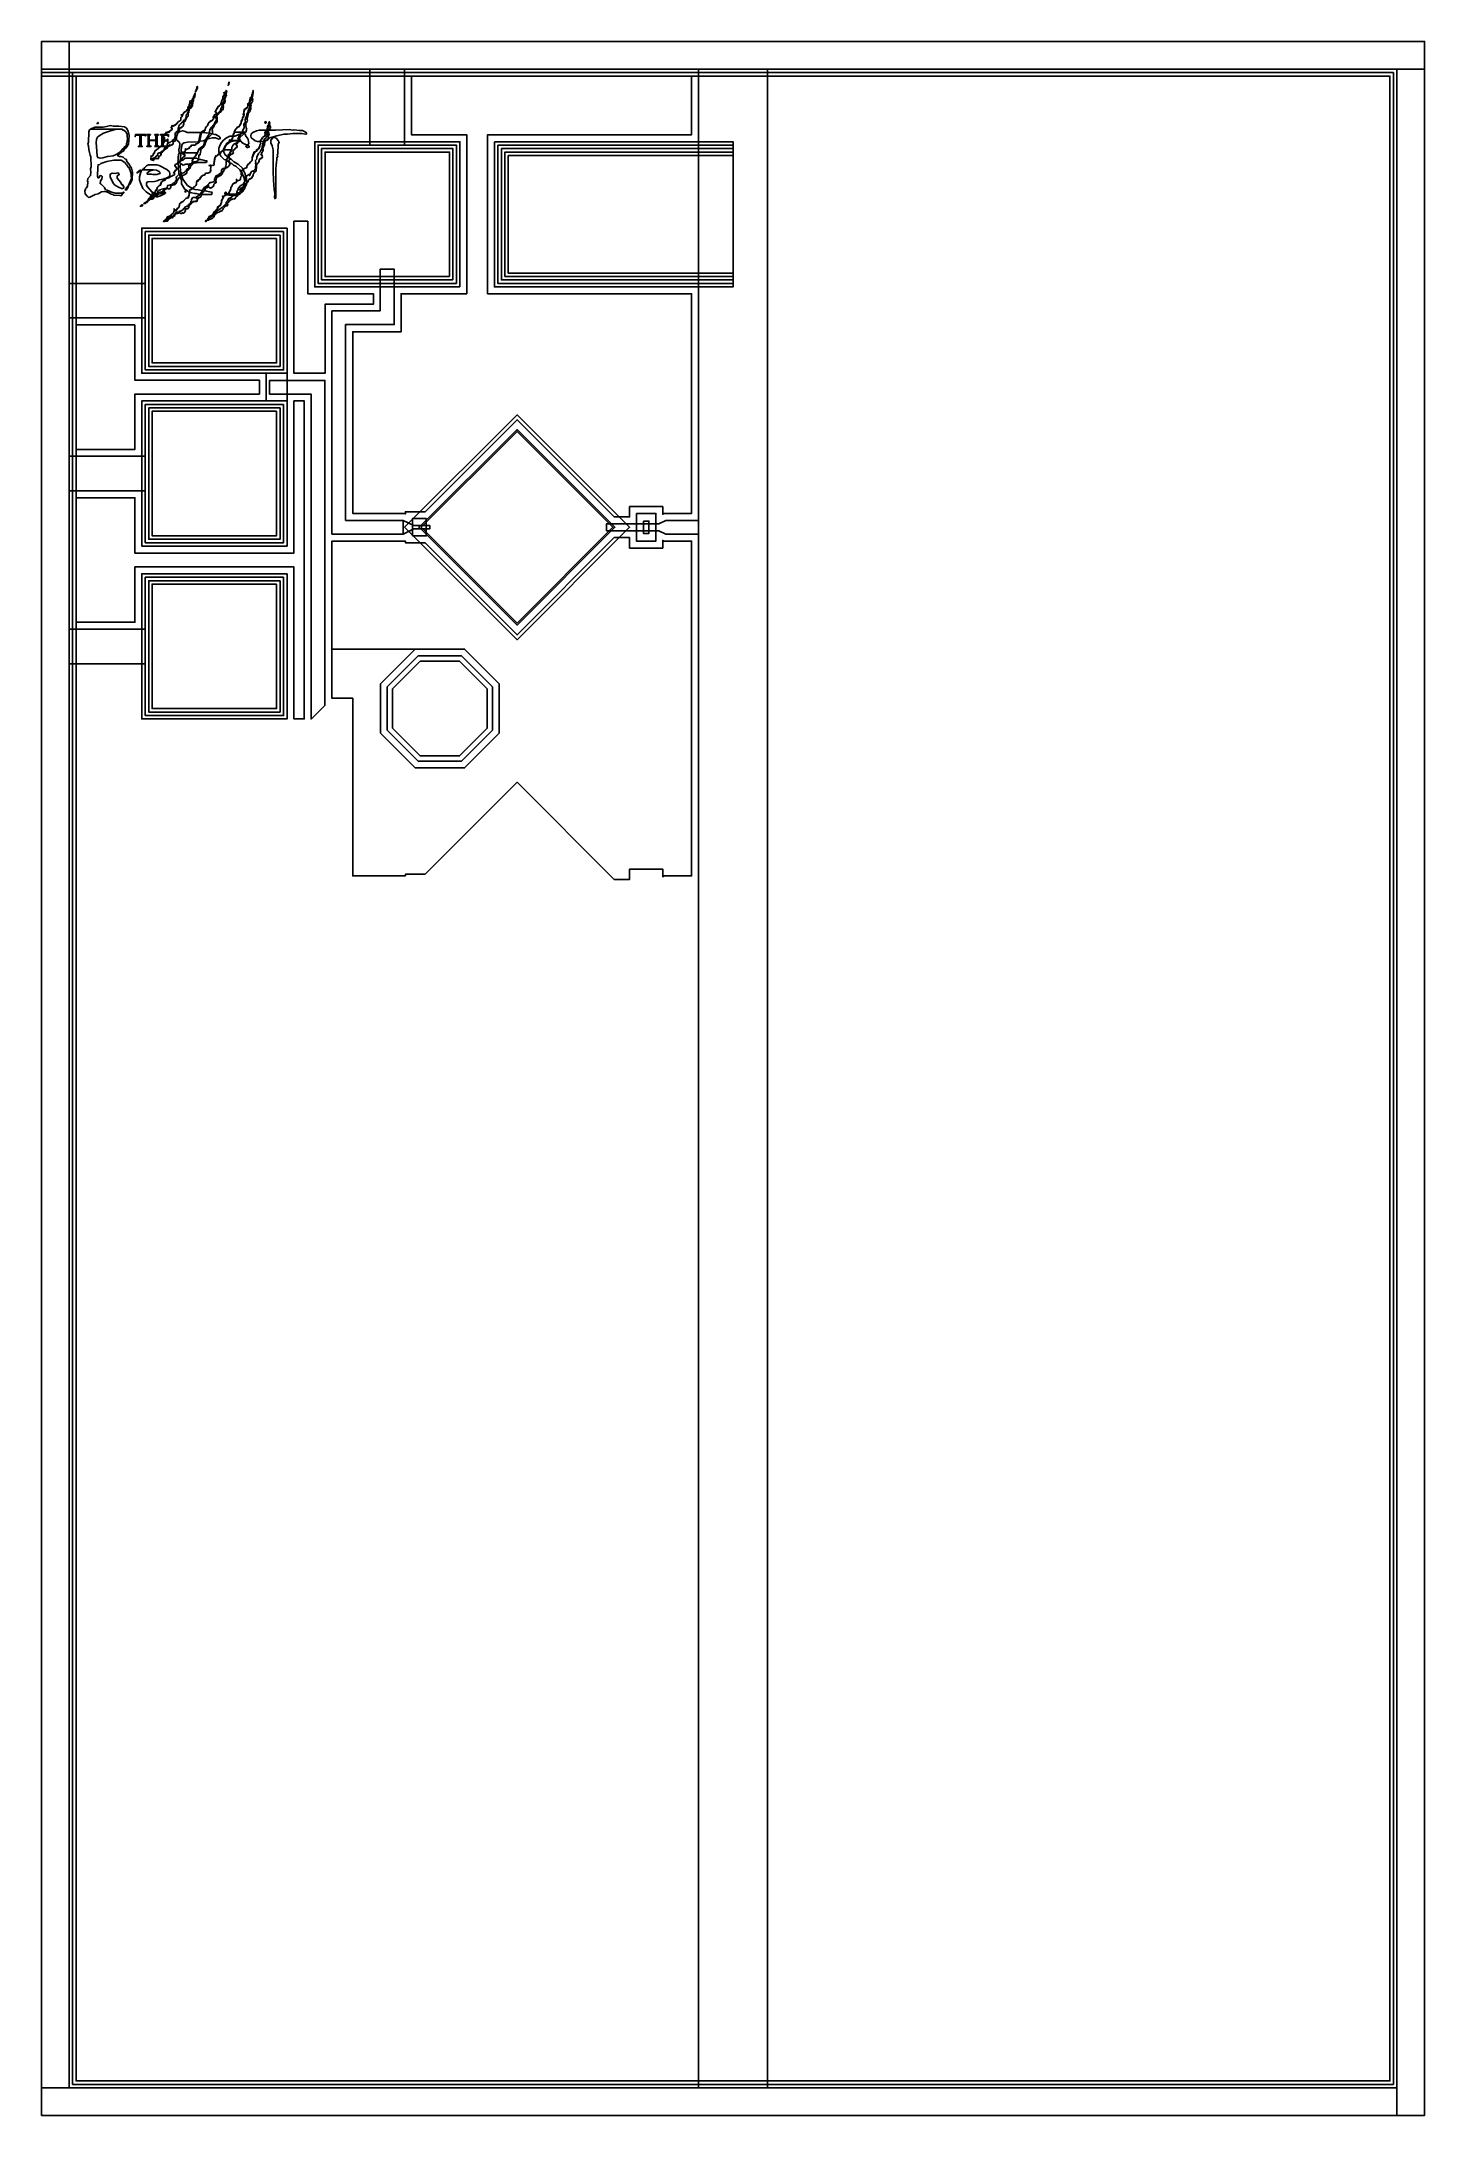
# Model space of a CAD drawing. Extents: x 17 to 2017, y 12 to 3012.
import ezdxf

# ---------------------------------------------------------------- set-up
doc = ezdxf.new("R2010")
doc.units = 0
doc.header["$MEASUREMENT"] = 0
for name, color, linetype in [('L12D0_ETCH', 190, 'CONTINUOUS'), ('L14D0_AU', 2, 'CONTINUOUS'), ('L15D0_PVIA', 7, 'CONTINUOUS'), ('L18D0_SU8', 7, 'CONTINUOUS'), ('L1D0_PLUG', 200, 'CONTINUOUS'), ('L3D0_BASE', 3, 'CONTINUOUS'), ('L4D0_CNTR', 1, 'CONTINUOUS'), ('L50D0_SIO2', 52, 'CONTINUOUS'), ('L7D0_DE', 42, 'CONTINUOUS'), ('L8D0_WIRE', 5, 'CONTINUOUS'), ('L9D0_CONT', 30, 'CONTINUOUS')]:
    doc.layers.add(name, color=color, linetype=linetype)

msp = doc.modelspace()

# ---------------------------------------------------------------- linework, layer by layer
at = {"layer": 'L12D0_ETCH'}
msp.add_lwpolyline([(16.6, 2962.3), (66.6, 2962.3), (66.6, 62.3), (1966.6, 62.3), (1966.6, 2962.3), (16.6, 2962.3), (16.6, 3012.3), (2016.6, 3012.3), (2016.6, 12.3), (16.6, 12.3)], close=True, dxfattribs=at)
at = {"layer": 'L14D0_AU'}
for points in [[(541.4, 2329.6), (466.6, 2329.6), (466.6, 2592.3), (536.6, 2592.3), (536.6, 2647.3), (631.6, 2647.3), (631.6, 2877.3), (551.6, 2877.3), (551.6, 2962.3), (956.6, 2962.3), (956.6, 2877.3), (661.6, 2877.3), (661.6, 2647.3), (956.6, 2647.3), (956.6, 2329.6), (917.1, 2329.6), (915, 2328.5), (915, 2339.6), (867, 2339.6), (867, 2324.6), (844.9, 2324.6), (704.3, 2465.1), (571.3, 2332.1), (542.9, 2332.1), (542.9, 2328.8)], [(83.7, 2787.7), (83.7, 2787.7), (82.6, 2788.6), (79.8, 2791.8), (79.3, 2795.9), (80.4, 2798.6), (80.1, 2799.5), (81.5, 2800.5), (83.3, 2803.2), (83.4, 2809.4), (82.9, 2810.5), (83.6, 2813.9), (87.5, 2818.4), (88, 2823.3), (87.6, 2828.2), (88.3, 2831), (87.7, 2845.2), (86.9, 2848), (86.2, 2851.8), (84.9, 2855.9), (84.4, 2861.2), (83.6, 2863.6), (84.3, 2866.7), (84.8, 2881.7), (86.2, 2884.4), (87.3, 2885.3), (125.2, 2885.3), (116.3, 2883.2), (111.8, 2881.8), (106.2, 2879.6), (100, 2876), (97.4, 2873.7), (96.3, 2871.2), (95.4, 2865.6), (96, 2860.5), (96.7, 2853.2), (97.3, 2846.9), (97.4, 2845.5), (98, 2844.6), (101.4, 2843.6), (105.5, 2844), (112.1, 2846), (120.1, 2846.7), (124.4, 2848.7), (128.5, 2851.4), (131.3, 2853.9), (132, 2854.2), (133.5, 2856.7), (135.9, 2858.4), (136.8, 2860), (138.9, 2861.5), (139.4, 2862.2), (139.4, 2864.8), (140.4, 2866.7), (140.4, 2869.1), (141, 2870.9), (140.4, 2875.7), (140.4, 2878), (138.3, 2881.5), (135.5, 2883.9), (134.2, 2883.9), (133.3, 2885.3), (87.3, 2885.3), (88.7, 2886.3), (91, 2886.8), (93.7, 2888.1), (105.9, 2888.4), (110.8, 2889.4), (116.5, 2890.5), (120.4, 2889.8), (128.5, 2889.7), (136.8, 2888.9), (139.6, 2887), (141.8, 2882.6), (143.3, 2876.4), (142.9, 2869.5), (142.2, 2863.8), (138.9, 2858.5), (136.7, 2856.6), (134.5, 2853.3), (132.7, 2852.6), (128.9, 2849.2), (126.9, 2848.1), (126.9, 2846.9), (129.6, 2846.1), (131.3, 2846.1), (134.7, 2845), (137.1, 2842.6), (139, 2841.8), (140.2, 2838.9), (143.1, 2835.1), (144.7, 2832), (146.9, 2828.8), (148.1, 2823), (147.9, 2812.6), (145.3, 2807.3), (145.3, 2806.5), (142.5, 2803.5), (141.5, 2800.4), (139.7, 2797.5), (137.7, 2797.5), (137.7, 2798), (139, 2799.3), (139, 2800.5), (141.2, 2802.3), (143.5, 2806.4), (146.5, 2814.3), (145.8, 2823), (144.6, 2824.7), (144.6, 2826.1), (143.6, 2827.5), (143.6, 2828.9), (141.7, 2830.6), (139.5, 2834.1), (138, 2835.4), (138, 2836.2), (135.8, 2838.3), (131.9, 2840.6), (121.2, 2840.7), (111.1, 2838.7), (102.4, 2835.9), (100.7, 2834.3), (98.5, 2833.9), (97.8, 2831), (97.5, 2817), (97.8, 2815.2), (99.6, 2815.2), (101.6, 2818.4), (103.5, 2817.9), (104.4, 2817), (103.6, 2813.2), (102, 2810.5), (101.6, 2806.5), (102.2, 2806.5), (107.8, 2801.1), (109.2, 2797.9), (111.5, 2797.4), (116.7, 2794.7), (122.9, 2792.9), (133.2, 2792.9), (135.6, 2794.4), (135.6, 2793.2), (133.1, 2790.7), (132, 2789.1), (130.2, 2789.6), (121.1, 2790), (119.8, 2791.1), (117.1, 2791.5), (115.9, 2792.6), (111.2, 2795), (110.2, 2794.6), (107.2, 2795.4), (103.2, 2794.6), (98.3, 2792), (94.4, 2790.8), (86.5, 2787.1), (84.7, 2786.7)], [(97.8, 2895.3), (98.4, 2895), (98.4, 2893.6), (96.7, 2893.6)], [(244.4, 2791.1), (244.4, 2791.1), (243.4, 2791.2), (240.2, 2792.2), (238.2, 2792.2), (229.8, 2794.4), (228.4, 2795.7), (223.6, 2799), (219.1, 2806.3), (218.9, 2812.3), (217.3, 2815.7), (216.8, 2819.2), (215.4, 2821), (215.4, 2824), (214.4, 2828.2), (214.8, 2831.3), (214.1, 2835.2), (214.8, 2837.7), (213.9, 2840), (214.1, 2840.7), (214.4, 2844.5), (214.6, 2848.7), (215.5, 2850.3), (215, 2856.7), (216, 2858.4), (216.5, 2864.7), (215.5, 2866.7), (211.9, 2870.2), (211.9, 2873.3), (212.7, 2877.4), (213.7, 2879.9), (217.3, 2882.1), (220.9, 2883.2), (224.3, 2882.2), (227.4, 2880.6), (252.4, 2880.8), (254.5, 2880), (261.2, 2879.4), (267.1, 2877.6), (268.6, 2877.6), (273.3, 2874.9), (275.1, 2872.8), (274.7, 2871.4), (273, 2871), (268.1, 2873.1), (263.7, 2873.1), (259.3, 2871.8), (255.7, 2871.1), (250.8, 2868.6), (245.4, 2867.9), (243.2, 2867.2), (227.7, 2866.6), (222.9, 2865.5), (221, 2864.8), (219.9, 2863.2), (218.9, 2859.8), (217.5, 2844.1), (216.9, 2839.8), (218.2, 2839.4), (221.1, 2840.7), (224.1, 2843.3), (226.6, 2843.7), (241.1, 2843.4), (243.2, 2841.5), (246.8, 2841.5), (248.9, 2840.9), (252.7, 2839.9), (255.7, 2839.4), (256, 2838.9), (254.2, 2837.2), (243.4, 2837.2), (228.1, 2835), (225.2, 2834.9), (221.3, 2833.4), (217.7, 2836), (217.4, 2835.7), (216.9, 2831.7), (217.5, 2825.1), (218.6, 2820.3), (221, 2812.9), (225.8, 2806.3), (227.7, 2804.1), (231.6, 2801.7), (238.5, 2798.2), (243, 2797.8), (250, 2796.3), (255.2, 2795.8), (262.6, 2794.4), (263.6, 2793.6), (263, 2791.5), (262.7, 2791.1), (245.4, 2791)], [(328.8, 2867.6), (325.6, 2868.7), (322.5, 2870.8), (319.6, 2873.1), (319.2, 2875.8), (319.9, 2878.5), (322.2, 2880.7), (327.7, 2883.1), (331.5, 2884.1), (345.8, 2883.8), (355.1, 2883.8), (375.1, 2884.9), (379.1, 2884.2), (381.7, 2884.5), (389.8, 2883.6), (393.9, 2883.5), (399.3, 2880.8), (399.7, 2879.7), (399.7, 2878.4), (398.5, 2878.1), (393, 2879.2), (379.8, 2879.1), (372.3, 2878), (367.2, 2878), (357, 2875.9), (351.7, 2874.3), (346.7, 2873.1), (344.6, 2871.1), (339.5, 2868.6), (334, 2867.6)], [(339.4, 2894.8), (340, 2896.3), (341.4, 2896), (341.4, 2894.8), (340.6, 2894), (340.1, 2894)], [(156.8, 2860.9), (158.5, 2861.3), (158.9, 2862.9), (158.7, 2876.4), (154.2, 2876.6), (152.6, 2876.2), (152.2, 2874.5), (151.8, 2874.8), (152.3, 2877.6), (167.2, 2877.6), (167.1, 2875.4), (166.4, 2876.6), (160.6, 2876.6), (160.7, 2861.5), (162.3, 2860.8), (162.3, 2860.3), (156.8, 2860.3)], [(180.2, 2860.3), (182.1, 2861.7), (182.1, 2869), (172.5, 2868.8), (172.4, 2862.9), (173.3, 2861.2), (174.8, 2860.9), (174.8, 2860.3), (168.9, 2860.3), (168.9, 2860.6), (168.9, 2860.6), (168.9, 2860.8), (170.5, 2861.5), (170.9, 2863.6), (171, 2875), (170.1, 2876.8), (168.6, 2877), (168.6, 2877.6), (174.1, 2877.6), (174.1, 2877), (172.7, 2876.6), (172.3, 2875), (172.5, 2869.8), (182.1, 2869.6), (181.9, 2876.4), (180.4, 2877.1), (180.4, 2877.6), (185.6, 2877.6), (185.6, 2876.9), (184.5, 2876.9), (183.8, 2875.6), (183.8, 2862.1), (184.9, 2861), (185.9, 2861), (185.9, 2860.3)], [(189, 2861), (190.1, 2861), (190.8, 2862.3), (190.8, 2875), (190.3, 2876.6), (188.4, 2877), (188.7, 2877.6), (200.1, 2877.6), (200.1, 2874.7), (199.4, 2876.4), (198.6, 2876.9), (192.5, 2876.9), (192.5, 2869.3), (198.2, 2869.5), (199.1, 2871.2), (199.1, 2866.4), (198.1, 2868.6), (192.5, 2868.6), (192.7, 2861.2), (197.2, 2860.9), (200, 2861.7), (201.5, 2863.2), (201.5, 2862.7), (200.8, 2861.3), (198.4, 2860.3), (189, 2860.3)], [(291.6, 2789.2), (289.7, 2789.5), (287.8, 2789.8), (284.7, 2790.4), (281.9, 2791.5), (281.7, 2793.3), (282.5, 2794.3), (283.4, 2794.3), (283.8, 2792.7), (287.1, 2791.2), (293, 2791.2), (295.6, 2791.2), (299.6, 2792.3), (302.8, 2793.9), (306, 2796.2), (306, 2796.8), (308.8, 2802.8), (309.6, 2804.2), (310.8, 2810.7), (309.4, 2816), (308.1, 2817.7), (307.4, 2820.3), (304.6, 2826.3), (304, 2826.3), (297.5, 2832), (294, 2833.5), (292, 2835.6), (290.5, 2835.6), (283.3, 2841.1), (280.9, 2841.6), (276.1, 2846.2), (273, 2852.4), (273, 2858.1), (275, 2863), (276.9, 2866.2), (279.7, 2869.4), (284, 2873), (288.8, 2875.1), (296.1, 2875.5), (299.8, 2876.6), (301.6, 2877.7), (305.1, 2878.8), (306.4, 2879.8), (309.6, 2879.4), (311.1, 2878), (312, 2875.1), (314.6, 2872.3), (315.5, 2870.6), (316.4, 2864.6), (315.1, 2862.9), (312.5, 2862.7), (307.6, 2865.1), (306, 2866.6), (306, 2867.5), (302.7, 2868.4), (293.3, 2868.2), (289.9, 2867.2), (286.8, 2865.4), (282.4, 2861.5), (279.9, 2856.3), (280.2, 2852.1), (282.1, 2848.1), (288.7, 2843.1), (291.3, 2841.4), (294.7, 2838.4), (301, 2834.6), (307.1, 2828.8), (307.1, 2827.9), (309.7, 2823.7), (310.9, 2821), (310.9, 2820), (313, 2813.9), (313.6, 2809.1), (312.9, 2805.6), (311.5, 2802.9), (310.2, 2799), (308.2, 2796.9), (307.7, 2795.4), (303.6, 2791.6), (299.2, 2790.2), (293.3, 2789.1)], [(314.2, 2859), (313.1, 2859.3), (311.9, 2860.4), (313.6, 2861.7), (315.9, 2861.7), (316.8, 2860.8), (316.8, 2859.3), (314.6, 2858.9)], [(353.6, 2786.7), (354.2, 2792.1), (353.8, 2792.7), (353.2, 2798), (352.2, 2811.9), (351.6, 2824.4), (351.8, 2855.3), (350, 2861.2), (348.4, 2865.5), (348.4, 2869.7), (351.2, 2872.8), (353.5, 2873.2), (355.8, 2872.2), (359, 2869), (360.3, 2866.2), (359, 2863.6), (358.1, 2849.7), (357.5, 2847.6), (358.1, 2846), (357.1, 2844.1), (356.3, 2835.9), (355.9, 2835.3), (355.6, 2825.7), (355.3, 2808), (355.3, 2785.7), (354.3, 2784.9)], [(606.6, 2672.3), (426.6, 2672.3), (426.6, 2852.3), (606.6, 2852.3)], [(1016.6, 2852.3), (686.6, 2852.3), (686.6, 2672.3), (1016.6, 2672.3)], [(132.3, 2799.6), (127.7, 2801.5), (124.6, 2803.6), (121.9, 2805.1), (120.7, 2807), (117.3, 2812.9), (116, 2816.3), (116, 2820.2), (118.7, 2821.8), (123.3, 2821.5), (127, 2822.1), (128.7, 2821), (128.5, 2819.2), (126.2, 2817.8), (126.2, 2814.6), (131.1, 2808.5), (132.8, 2805.1), (134.2, 2804.7), (135.6, 2801.5), (135.6, 2800.3), (133.8, 2799.5)], [(182.6, 2787.5), (177.5, 2788.4), (172.8, 2791.2), (168, 2794.9), (163.1, 2799.7), (159.8, 2808), (158.5, 2811.9), (158.5, 2816.4), (159.6, 2821.6), (161.3, 2825.7), (162.2, 2826.7), (178.3, 2826.7), (173.6, 2825.2), (169.4, 2822.2), (169.4, 2820.5), (175.7, 2820.3), (177.8, 2819.7), (183.5, 2820.1), (187.8, 2821.2), (188, 2822.9), (186.8, 2824.3), (182.9, 2826.2), (178.3, 2826.7), (162.2, 2826.7), (163.1, 2827.7), (164.3, 2827.7), (165.8, 2830), (168.2, 2832.2), (171.2, 2833.7), (177.2, 2833.7), (183.3, 2833.7), (186.8, 2832.8), (197.7, 2827.3), (201.5, 2823.6), (202.2, 2820.9), (202.2, 2818.5), (200.8, 2816.3), (196.1, 2814.2), (192.3, 2813.1), (186.8, 2812.3), (183.6, 2810.9), (179.8, 2809.5), (170.5, 2809.4), (169.2, 2808.8), (168.5, 2807.1), (168.6, 2804.6), (169.8, 2801.8), (175.9, 2795), (182.9, 2791.6), (186.1, 2791.6), (191.2, 2792.6), (192.4, 2793.3), (196, 2793.7), (196, 2793), (193.7, 2791.3), (188.8, 2788.8), (184.4, 2787.4)], [(193.2, 2795.5), (193.2, 2796.4), (194.6, 2796.4), (194.6, 2795.4), (193.6, 2795.1)], [(224.3, 2796.2), (225.3, 2796.2), (225.5, 2794.7), (224, 2794.7)], [(401.6, 2752.3), (401.6, 2647.3), (496.6, 2647.3), (496.6, 2632.3), (426.6, 2632.3), (426.6, 2532.3), (381.6, 2532.3), (381.6, 2752.3)], [(356.6, 2727.3), (356.6, 2547.3), (176.6, 2547.3), (176.6, 2727.3)], [(151.6, 2602.3), (151.6, 2522.3), (331.6, 2522.3), (331.6, 2502.3), (151.6, 2502.3), (151.6, 2422.3), (66.6, 2422.3), (66.6, 2602.3)], [(151.6, 2252.3), (151.6, 2172.3), (66.6, 2172.3), (66.6, 2352.3), (151.6, 2352.3), (151.6, 2272.3), (381.6, 2272.3), (381.6, 2492.3), (396.6, 2492.3), (396.6, 2032.3), (381.6, 2032.3), (381.6, 2252.3)], [(356.6, 2477.3), (356.6, 2297.3), (176.6, 2297.3), (176.6, 2477.3)], [(542.9, 1805.2), (466.6, 1805.2), (466.6, 2062.3), (436.6, 2062.3), (436.6, 2133.4), (557, 2133.4), (506.6, 2083), (506.6, 2011.8), (557, 1961.4), (628.3, 1961.4), (678.6, 2011.8), (678.6, 2083), (628.3, 2133.4), (436.6, 2133.4), (436.6, 2289.6), (542.9, 2289.6), (542.9, 2287.1), (571.3, 2287.1), (704.3, 2154), (844.9, 2294.6), (867, 2294.6), (867, 2279.6), (915, 2279.6), (915, 2290.7), (917.1, 2289.6), (956.6, 2289.6), (956.6, 1805.2), (917.1, 1805.2), (915, 1804.2), (915, 1815.2), (867, 1815.2), (867, 1800.2), (844.9, 1800.2), (704.3, 1940.8), (571.3, 1807.7), (542.9, 1807.7)], [(356.6, 2227.3), (356.6, 2047.3), (176.6, 2047.3), (176.6, 2227.3)]]:
    msp.add_lwpolyline(points, close=True, dxfattribs=at)
at = {"layer": 'L15D0_PVIA'}
msp.add_lwpolyline([(691.6, 2847.3), (1016.6, 2847.3), (1016.6, 2677.3), (691.6, 2677.3)], close=True, dxfattribs=at)
at = {"layer": 'L18D0_SU8'}
msp.add_lwpolyline([(524.1, 2018.9), (524.1, 2075.9), (564.1, 2115.9), (621.1, 2115.9), (661.1, 2075.9), (661.1, 2018.9), (621.1, 1978.9), (564.1, 1978.9)], close=True, dxfattribs=at)
at = {"layer": 'L1D0_PLUG'}
msp.add_lwpolyline([(877, 2329.6), (905, 2329.6), (905, 2289.6), (877, 2289.6)], close=True, dxfattribs=at)
at = {"layer": 'L3D0_BASE'}
for points in [[(16.6, 3012.3), (56.6, 3012.3), (56.6, 52.3), (16.6, 52.3)], [(56.6, 3012.3), (2016.6, 3012.3), (2016.6, 2972.3), (56.6, 2972.3)], [(491.6, 2972.3), (541.6, 2972.3), (541.6, 2862.3), (491.6, 2862.3)], [(966.6, 2972.3), (1066.6, 2972.3), (1066.6, 52.3), (966.6, 52.3)], [(1976.6, 2972.3), (2016.6, 2972.3), (2016.6, 12.3), (1976.6, 12.3)], [(164.2, 2777.4), (167.3, 2779.7), (169.1, 2780.9), (170.1, 2781.7), (169.5, 2781.4), (170.7, 2782.6), (171, 2784), (173.6, 2786.7), (173.6, 2787.1), (175.3, 2789.6), (175.3, 2790.1), (176.2, 2790.4), (177.3, 2791.2), (177.1, 2791.8), (176.8, 2793.3), (177.3, 2793.3), (177.3, 2791.9), (178.6, 2790.9), (179.8, 2791.7), (180.6, 2793.4), (180.9, 2795.1), (182.9, 2798.2), (183.9, 2799.4), (183.9, 2801), (186.9, 2803.8), (188.1, 2804.3), (188.7, 2805), (188.7, 2805.8), (190.3, 2809.1), (192, 2810.5), (193.5, 2811.2), (193.5, 2812.5), (194.3, 2814.5), (194.1, 2812.7), (193.9, 2811.4), (194.3, 2811.4), (195.2, 2812.1), (196.2, 2814.1), (197.4, 2814.4), (198.6, 2814.4), (200.6, 2815), (202.5, 2816.8), (204.7, 2817.4), (205.7, 2818.2), (207.8, 2818.9), (208.8, 2820.1), (208.5, 2822.1), (208.3, 2822.3), (207.5, 2821.8), (207.5, 2822.2), (208.5, 2822.9), (208.8, 2824), (209.7, 2825.6), (211.6, 2826.7), (211.6, 2829.2), (211.1, 2830.1), (210.2, 2831.2), (209.9, 2832.5), (209.1, 2832.3), (209.1, 2832.6), (209.9, 2833), (209.7, 2834), (210.4, 2834.8), (211.3, 2834.8), (216.3, 2837.2), (220.7, 2844), (220.6, 2844.1), (220.7, 2844.1), (222.7, 2846.1), (223.2, 2846.1), (224, 2847.2), (223.7, 2847.3), (219.1, 2851.4), (242.5, 2851.4), (242.1, 2851), (241.2, 2849.6), (240.6, 2849.2), (239.6, 2847), (237.3, 2844.6), (236.5, 2842.9), (234.6, 2840.2), (234.6, 2839.6), (235.4, 2841.2), (236.6, 2842.8), (237.4, 2844.6), (239.8, 2847), (240.3, 2848.1), (240.8, 2849.3), (241.2, 2849.3), (241.7, 2850), (242.5, 2851.4), (219.1, 2851.4), (218.5, 2852), (218.8, 2852.1), (223.3, 2852.1), (225.2, 2855.5), (225.2, 2855.7), (224.3, 2856.9), (224.6, 2857.2), (224.8, 2856.8), (225.3, 2856.1), (228.1, 2857), (229.1, 2857.5), (230.2, 2858), (230.2, 2858.9), (231.4, 2860.1), (232.1, 2860.3), (233.6, 2862.1), (238.6, 2862.1), (239.2, 2862.8), (239.2, 2863.5), (240.3, 2864), (242.4, 2864.7), (243.5, 2866.5), (246.6, 2880.1), (246.7, 2880.1), (248.9, 2882.4), (251, 2882.9), (252, 2883.3), (252.8, 2884.3), (253.5, 2886.3), (253.5, 2887.4), (255, 2889.3), (256.7, 2890.7), (257.5, 2893.3), (258.7, 2895), (260, 2895.8), (260.2, 2896.6), (261.6, 2897.3), (263.1, 2898), (265.2, 2900.6), (266.4, 2902.9), (265.9, 2903.3), (265.1, 2902.7), (264.5, 2902.9), (264.5, 2903.2), (265.1, 2903), (265.9, 2903.7), (266.1, 2905.1), (266.7, 2906.4), (268.5, 2907), (269.3, 2907.9), (269.3, 2908.9), (268.4, 2911.3), (267.7, 2910.4), (267.5, 2910.6), (267.9, 2911.4), (268.5, 2911.6), (268.5, 2912.5), (269.5, 2914.4), (270.7, 2915.8), (272, 2918.1), (273.1, 2918.7), (273.8, 2919.8), (275.8, 2921.6), (276.9, 2925), (276.9, 2926.1), (278.9, 2929.9), (278.9, 2932.1), (279.8, 2933.8), (280.9, 2935.2), (281.6, 2936.9), (281.2, 2937.9), (279.9, 2937.9), (280.2, 2938.4), (281.7, 2938.2), (281.8, 2939.1), (282.2, 2939.1), (283.4, 2940.4), (283.4, 2941.8), (283.7, 2940.7), (283.5, 2940.2), (284.4, 2941), (284.2, 2940.6), (284.5, 2938.9), (284.1, 2938.9), (284.3, 2938.3), (284, 2938.3), (284.2, 2937.6), (283.9, 2937.9), (283.4, 2936.8), (283.6, 2935.8), (283.2, 2936.4), (283.2, 2934.9), (283.5, 2935.1), (283.9, 2934.6), (283.9, 2933.8), (283.1, 2933.2), (283.1, 2931.6), (282.8, 2932.8), (282.8, 2932), (282.9, 2931.3), (282, 2930.6), (282.3, 2930.2), (281.8, 2930.5), (282, 2931.1), (282.3, 2930.9), (282.3, 2931.9), (282.2, 2931.9), (280.8, 2929.1), (280.8, 2927.4), (281.1, 2929.4), (281.7, 2930.6), (281.9, 2929.7), (281.7, 2929.9), (281.6, 2927.7), (281.9, 2927.9), (282.2, 2927.2), (282.3, 2925.5), (281.9, 2925.8), (282.2, 2925.3), (281.9, 2924.5), (281.8, 2924.6), (281.6, 2924.7), (281.2, 2923.7), (281.5, 2923.9), (281.3, 2923.1), (281, 2923.3), (280.8, 2922.7), (281.3, 2922.9), (279.8, 2921.7), (279.8, 2921.2), (279.3, 2921.3), (279.6, 2920.5), (279.1, 2919.5), (278.7, 2919.7), (278.7, 2919), (279, 2919.3), (279.9, 2918.1), (279.9, 2916.9), (279.2, 2916.4), (279.2, 2915.7), (279.5, 2915.9), (279.5, 2915), (279.1, 2915.3), (279.4, 2914.9), (279.1, 2914.1), (278.8, 2914.2), (278.3, 2913.4), (278.9, 2913.8), (278.1, 2913), (277.5, 2913.3), (277.8, 2912.9), (277.2, 2912.9), (276.9, 2912.4), (277.4, 2912.7), (276.2, 2911.6), (276.8, 2911.9), (275.8, 2911), (276.4, 2911.3), (275.2, 2910.2), (276, 2910.8), (275.5, 2910), (274.7, 2909.6), (275, 2910.2), (274.1, 2909.1), (274.4, 2909.7), (273.3, 2908.6), (272.9, 2908.6), (272.9, 2908.1), (272.9, 2907.8), (272.5, 2908.1), (272.5, 2907.5), (272.5, 2907.2), (272, 2907.3), (272.1, 2906.8), (271.8, 2907), (270.7, 2905.7), (271, 2905.4), (270.5, 2905.7), (270.5, 2905.1), (270.5, 2904.8), (270.2, 2905), (269.9, 2904.2), (270.2, 2903.6), (270.6, 2903.9), (270.3, 2903.2), (270.8, 2902.7), (270.8, 2899.5), (270.5, 2899.9), (270.8, 2898.1), (270.8, 2896.7), (270.4, 2895.7), (268.4, 2893.8), (268.6, 2893.6), (267.9, 2893.6), (268.1, 2893.2), (267, 2892.1), (267.1, 2891.6), (266.4, 2891.2), (266.5, 2890), (266.1, 2889.8), (266.4, 2890.5), (266.2, 2890.3), (265.3, 2888.5), (265.8, 2888.8), (264.8, 2888), (265.4, 2888.2), (264.4, 2887.4), (264.4, 2886.9), (264.3, 2886.4), (263.9, 2886.6), (264.1, 2886), (263.4, 2884.8), (263.2, 2885), (263.2, 2883.8), (263.4, 2884), (263.9, 2883.3), (263.7, 2879.2), (255.4, 2870.7), (255.3, 2869.7), (255.7, 2869.7), (255.7, 2869.3), (255.2, 2869.6), (255.5, 2868.7), (255.1, 2868.9), (254.9, 2868.3), (255.4, 2868.6), (254.6, 2867.9), (254.9, 2867.9), (254.2, 2867.2), (254.8, 2867.6), (254, 2866.6), (253.7, 2866.7), (253.9, 2865.9), (253.4, 2866.2), (253.7, 2865.3), (253.3, 2865.5), (253.5, 2864.7), (253.1, 2864.9), (253.3, 2863.8), (252.8, 2864.4), (253.1, 2863.2), (251.7, 2861.5), (251.4, 2861.8), (251.7, 2860.9), (251.2, 2861.2), (251.5, 2860.3), (251.1, 2860.5), (251.3, 2859.7), (250.9, 2859.7), (251, 2859.2), (249.4, 2858.3), (248.8, 2858.5), (249.1, 2858.2), (248.4, 2857.7), (248.9, 2857.7), (247.8, 2857.5), (247.8, 2857.5), (247.8, 2857.5), (247.7, 2857.5), (246.5, 2851.5), (246.2, 2849.4), (245.8, 2850), (246.1, 2848.7), (245.6, 2848.7), (245.8, 2848.3), (245.2, 2848.1), (244.5, 2848.1), (244.3, 2846.7), (243.7, 2841.3), (243.7, 2841.4), (243.6, 2840.6), (243.3, 2841.4), (243.3, 2840.2), (241.3, 2838.8), (240.8, 2839), (241, 2838.7), (240.2, 2838.4), (239.8, 2838.7), (240, 2838.3), (238.6, 2838), (237.1, 2838.2), (237.2, 2838), (236.5, 2837.5), (235.9, 2837.4), (235.4, 2836.8), (235.1, 2837), (235.1, 2834.4), (232.8, 2832.2), (232.3, 2832.5), (232.6, 2832.2), (232, 2831.6), (232, 2830.4), (231.7, 2830.6), (231.7, 2828.9), (230.8, 2828.1), (229.2, 2826.8), (228.3, 2826), (227.7, 2825.6), (226.2, 2823.8), (225.9, 2824), (225.9, 2823.4), (226.8, 2822.8), (226.8, 2821.8), (224.6, 2820.4), (224.1, 2820.7), (224.4, 2820.2), (223.9, 2820.1), (223.6, 2820.2), (223.8, 2819.9), (222.6, 2819), (221.8, 2819.2), (222, 2818.8), (219.9, 2818), (219.1, 2818.2), (219.7, 2817.8), (218.4, 2817.9), (218.6, 2817.6), (217.9, 2817.5), (217.5, 2817.6), (217.8, 2817.2), (217.4, 2817.2), (217.1, 2816.1), (216.8, 2816.6), (216.6, 2815.8), (217.1, 2816), (215.7, 2814.8), (215.1, 2815), (215.4, 2814.6), (214.9, 2814.5), (214.5, 2814.6), (214.8, 2814.2), (214.2, 2813.8), (213.9, 2812.4), (213.6, 2812.4), (213.8, 2811.7), (213.4, 2812), (213.2, 2811.3), (213.7, 2811.7), (212.4, 2810.1), (212.4, 2809.1), (211.7, 2808.2), (211.4, 2808.4), (211.6, 2807.8), (209.1, 2805.3), (209.8, 2805.9), (209.3, 2805.1), (208.2, 2805.3), (208.4, 2804.9), (207.2, 2805.1), (207.4, 2804.7), (206.7, 2804.9), (206.7, 2804.5), (206.1, 2804.7), (206.2, 2804.5), (206.4, 2804.3), (205.5, 2804.3), (204.3, 2803.6), (203.9, 2803.8), (204.2, 2803.3), (203.4, 2803.6), (203.7, 2803.3), (203.3, 2802.7), (203.6, 2802.7), (203.6, 2801.6), (202.9, 2800.4), (202.6, 2800.5), (202.7, 2799.8), (202.1, 2799), (202.4, 2799.6), (201.8, 2799.2), (200, 2799.2), (198.7, 2799.4), (198.9, 2799.7), (197.7, 2799.7), (197.5, 2799.4), (196.8, 2799.6), (197.1, 2799.2), (196.1, 2798.7), (195.5, 2798.9), (195.8, 2798.5), (194.9, 2798.8), (194.6, 2798.1), (193.5, 2798.3), (193.7, 2797.9), (193.2, 2797.9), (192.9, 2797.9), (193.1, 2797.3), (192.5, 2797.1), (192.8, 2796.5), (192.3, 2796.7), (192.5, 2796.1), (192, 2796.1), (192.3, 2795.9), (191.9, 2795.1), (191.3, 2795.3), (191, 2794.9), (191.6, 2795.2), (191.3, 2794.7), (190.7, 2794.9), (190.1, 2794.7), (190.3, 2794.3), (189.7, 2794.3), (189, 2794.1), (189.6, 2794.5), (188.1, 2794.4), (188.3, 2794.2), (187.2, 2794.3), (186.5, 2793.9), (186.7, 2793.5), (186.3, 2793.7), (185.3, 2792.9), (185.5, 2792.3), (185.1, 2792.3), (185.3, 2791.5), (184.9, 2791.7), (184.6, 2790.9), (184.9, 2790.6), (184.2, 2790.1), (184.7, 2790.3), (184.7, 2790.1), (183.4, 2789.5), (183.7, 2790), (183, 2789.1), (182, 2789.3), (182.6, 2788.9), (181.2, 2789.1), (181.5, 2788.7), (180.6, 2788.9), (180.9, 2788.4), (180.5, 2788.7), (179.9, 2788.5), (180.1, 2788.1), (179.3, 2788.3), (178.8, 2787.6), (179.3, 2787.9), (179, 2787.3), (178.7, 2787.5), (178.7, 2785.9), (179.1, 2786.1), (179.1, 2785.9), (178.2, 2785), (178.7, 2785.4), (178.4, 2784.9), (177.8, 2784.9), (176.8, 2784.2), (177, 2784.6), (176, 2784.4), (176.8, 2784.1), (174.4, 2784.3), (174.7, 2783.8), (173.1, 2784.1), (172.4, 2783), (172.4, 2782.6), (171.5, 2782.6), (171.6, 2782.1), (171.2, 2782.3), (170.1, 2781.2), (170.3, 2780.7), (169.8, 2780.4), (170.1, 2781), (169.2, 2780.2), (169.4, 2779.9), (168.8, 2779.7), (169.1, 2779.2), (168.6, 2779.5), (168.6, 2779.1), (168.1, 2779.3), (167.4, 2778.3), (166.9, 2778.3), (166.4, 2778.3), (166.6, 2777.9), (166, 2778.1), (166.2, 2777.7), (165.4, 2777.9), (165.6, 2777.5), (165, 2777.7), (164.4, 2777.2)], [(192.9, 2752.1), (192.9, 2752.1), (192.9, 2752.2), (194.3, 2753), (194.1, 2753.4), (194.7, 2753.2), (195.4, 2754.3), (197.5, 2756.2), (197.7, 2757.4), (198.6, 2758.4), (199.7, 2759), (200.7, 2759), (203.6, 2760.5), (204.1, 2761.5), (206.7, 2764.1), (207.7, 2765.5), (208.2, 2767.2), (208.6, 2767.2), (208.3, 2768.2), (208.7, 2769.2), (208.1, 2770.2), (208.8, 2769.5), (208.7, 2767.7), (209.5, 2767.4), (210.9, 2768), (213.3, 2771), (214.9, 2772.6), (215.6, 2773.6), (216.1, 2776.8), (217, 2778.4), (218.1, 2779.3), (221.1, 2780.6), (225.2, 2785.3), (226.5, 2785.7), (228.8, 2785.9), (229.1, 2786.5), (228.6, 2787.5), (230.3, 2789.9), (230.2, 2792.8), (231.3, 2796.5), (230.6, 2797.3), (230.6, 2797.5), (231.4, 2797.3), (231.6, 2797.9), (233.9, 2799), (237.1, 2802.1), (237.6, 2802.1), (239.7, 2804), (240.5, 2805.2), (240.6, 2808.3), (241.1, 2809.5), (241.7, 2810.2), (241.6, 2811.3), (242, 2811.6), (242, 2810.6), (242.4, 2810.3), (243.2, 2810.8), (243.2, 2811.8), (244.9, 2813), (245.7, 2813.5), (246.1, 2815.3), (247.6, 2816.8), (250.4, 2819), (251.5, 2819), (252.7, 2819.6), (253.1, 2820.4), (253.1, 2821.3), (254.9, 2821.6), (256.4, 2821.6), (259.8, 2822.9), (260.3, 2823.3), (261.3, 2826.7), (261, 2826.9), (261.3, 2830.7), (261.1, 2831.4), (261.7, 2832.6), (261.7, 2833), (258.6, 2833.1), (260.6, 2833.4), (264.4, 2833), (265.6, 2833.6), (266.1, 2834.1), (266.3, 2835), (265.7, 2835.6), (265.7, 2836.3), (266.3, 2837.1), (266.1, 2837.5), (266.9, 2841.8), (267.7, 2844.8), (268.1, 2845.7), (268.9, 2846.1), (268.5, 2846.8), (268.5, 2847.1), (269.3, 2846.5), (270.3, 2846.9), (270.8, 2847.7), (271.3, 2847.7), (272, 2848.8), (274.4, 2850.9), (275.4, 2851.1), (276, 2851.3), (275.5, 2852.1), (275.5, 2852.5), (275.9, 2852.5), (278.8, 2854.5), (279.9, 2855.6), (291.6, 2855.6), (291.6, 2855), (290.6, 2853.6), (289.1, 2851), (287.3, 2848.5), (286.8, 2848.5), (286.8, 2848.3), (286.5, 2847.6), (287.9, 2849), (289.2, 2850.7), (289.2, 2851), (289.2, 2851), (290.8, 2853.5), (291.6, 2854.6), (291.8, 2855.3), (291.6, 2855.6), (279.9, 2855.6), (280.5, 2856.2), (281.9, 2860), (283.1, 2861.8), (283.6, 2864), (285.3, 2865.5), (286.7, 2866.3), (287.8, 2867.6), (288.5, 2868.9), (302.1, 2868.9), (301.3, 2867.9), (300.8, 2867.4), (299.9, 2866.7), (299.5, 2866.3), (298.3, 2865.2), (297.3, 2864.5), (297.7, 2864.5), (299.8, 2866.2), (301.4, 2867.8), (302.3, 2868.7), (302.1, 2868.9), (288.5, 2868.9), (288.6, 2869.1), (288.6, 2869.9), (288.8, 2869.9), (289.4, 2869.2), (289.9, 2869.6), (292.1, 2871.1), (292.5, 2871.6), (293.7, 2877.8), (293.8, 2877.8), (294, 2878.5), (295.2, 2879.7), (295, 2880.5), (295.3, 2881.3), (311.2, 2881.3), (311.1, 2881.1), (309.9, 2881.1), (309.9, 2881.1), (309.9, 2881.1), (307.6, 2880.5), (306.3, 2879.9), (307.1, 2881.2), (306.9, 2881.3), (306, 2879.8), (302.6, 2875.6), (303.1, 2876.5), (303.9, 2878.2), (304.4, 2879.1), (303, 2877.8), (303, 2877.8), (303, 2877.8), (303, 2877.7), (302.6, 2876.2), (302.6, 2876.1), (302.6, 2876.1), (302.6, 2876.1), (302.6, 2875.6), (301.8, 2874.4), (301, 2872.3), (300.7, 2871.1), (301.1, 2871.5), (301.4, 2872.6), (302, 2874.4), (302.7, 2875.2), (306.3, 2879.9), (307.8, 2880.2), (310.5, 2880.8), (312, 2881.1), (311.2, 2881.3), (295.3, 2881.3), (295.8, 2882.9), (296.3, 2883.5), (297, 2884.8), (297, 2885.4), (298.8, 2887.1), (299.4, 2888.2), (300.3, 2888.2), (302.6, 2889.6), (303.8, 2891.5), (304.3, 2893.1), (304.6, 2893.5), (305.4, 2895.7), (305.4, 2896.8), (307.4, 2900), (307.2, 2901.8), (308.8, 2904), (309.6, 2906.5), (309.6, 2908.1), (309.1, 2907.9), (308.2, 2906.3), (308.2, 2907.4), (309, 2908.1), (309.2, 2910.9), (309.8, 2912.6), (309.8, 2913.8), (311.2, 2914.9), (311.8, 2914.9), (311.8, 2915.2), (313.9, 2916.7), (314.9, 2918.8), (314.9, 2922.3), (315.3, 2921.7), (317.2, 2924.3), (317.7, 2927.8), (318.3, 2929.3), (318.3, 2930.5), (319.4, 2931.5), (320.7, 2933.4), (320.7, 2935.1), (321.1, 2936.1), (321.5, 2936.1), (321.3, 2936.9), (321.7, 2936.7), (321.5, 2938.4), (321.8, 2937.4), (321.9, 2938.7), (322.2, 2939), (322.6, 2941.6), (322.7, 2939.8), (322.9, 2938.8), (322.5, 2939.6), (322.7, 2937.9), (322.2, 2937.9), (322.4, 2937.1), (322, 2937.4), (322.3, 2936), (321.9, 2936.6), (322, 2934), (321.7, 2934.1), (321.5, 2933.5), (321.5, 2932.8), (321.9, 2933.4), (321.8, 2932.3), (321.5, 2932.5), (321.3, 2932), (321.5, 2931), (321.1, 2931.6), (321.2, 2930), (321.8, 2930.1), (321.8, 2928.1), (322, 2928.3), (322, 2927.5), (321.6, 2927.8), (321.9, 2926.7), (321.5, 2926.9), (321.8, 2925.5), (321.5, 2925.5), (321.3, 2924.9), (321.7, 2925.1), (321.3, 2924.3), (320.6, 2924.1), (320.9, 2923.7), (320.2, 2923.5), (320.4, 2922.9), (320, 2923), (320.1, 2922.5), (319.6, 2922.6), (319.7, 2922), (319.4, 2922.3), (318.9, 2921.7), (318.9, 2921.1), (319.1, 2920.5), (319.5, 2920.7), (319.2, 2919.8), (319.6, 2920.1), (319.6, 2919.3), (319.2, 2919.3), (319.5, 2918.9), (318.9, 2918.7), (318.9, 2918), (319.3, 2917.5), (318.9, 2917.5), (318.9, 2916.8), (319.3, 2917.4), (319, 2916), (319.4, 2916.3), (319.4, 2914.5), (318.8, 2914.3), (319, 2913.7), (318.8, 2913.1), (318.4, 2913.3), (318.7, 2912.4), (318.3, 2912.7), (317.9, 2911.4), (318.4, 2911.7), (317.4, 2910.8), (318, 2911.1), (317, 2910.2), (317.5, 2910.5), (317.2, 2910.1), (316.7, 2910.3), (316.2, 2909.6), (316.7, 2909.9), (316.7, 2909.7), (315.8, 2909.2), (316.1, 2909.8), (315.5, 2909.2), (315.7, 2908.8), (315.2, 2909.1), (315.5, 2910.6), (314.9, 2909.1), (313.6, 2907.2), (313.6, 2906.5), (314.3, 2907.7), (315.1, 2909.1), (315.3, 2908.9), (315.3, 2905.7), (315, 2905.9), (315.2, 2905), (314.9, 2905.3), (315.1, 2903.9), (314.6, 2904.7), (314.8, 2903.4), (314.4, 2903.7), (314.7, 2902.8), (314.3, 2903), (314.5, 2902.2), (313.7, 2901.5), (314.3, 2901.9), (313.3, 2900.8), (313.5, 2900), (313.8, 2900.2), (314, 2899.6), (313.6, 2899.8), (313.9, 2899.2), (314.2, 2899.4), (314.4, 2898.8), (314.4, 2898), (314, 2898), (314.3, 2897.6), (314, 2896.8), (313.6, 2897), (313.9, 2896.4), (313.4, 2896.4), (313.6, 2896), (312.7, 2894.6), (312.5, 2894.8), (312, 2893.8), (312.5, 2894), (311.9, 2893.5), (312.1, 2893), (311.8, 2892.7), (311.9, 2893.5), (311.7, 2893.3), (311.7, 2891.8), (312.1, 2891.8), (311.8, 2891.4), (312.2, 2891.4), (312.2, 2890.6), (311.8, 2890.6), (311.8, 2889.6), (312.3, 2889.9), (312.1, 2888.8), (312.5, 2888.8), (312.3, 2887.1), (312.7, 2887.1), (313.2, 2886.8), (313, 2885.9), (313.4, 2886.2), (313.2, 2885.6), (312.9, 2885.7), (312.8, 2884.4), (313.2, 2884.6), (312.8, 2883.6), (312.5, 2883.7), (312.6, 2881.6), (312, 2881.1), (303.7, 2873.7), (303.2, 2873.3), (303.2, 2872.8), (302.7, 2872.6), (302.8, 2871.6), (303.1, 2870.7), (303.5, 2871), (303.3, 2870.4), (303.8, 2869.9), (303.8, 2868.6), (303.4, 2870), (303.5, 2868.3), (303.2, 2868.3), (303.4, 2867.9), (302.7, 2868.2), (303, 2867.8), (302.2, 2867.5), (301.8, 2867.8), (301.6, 2867), (300.6, 2866.2), (300.7, 2865.8), (300.2, 2865.8), (299.7, 2865.3), (300.1, 2865.3), (299.3, 2864.7), (299.9, 2865), (299.4, 2864.3), (299, 2864.5), (298.7, 2863.6), (298.7, 2863.3), (298.6, 2862.9), (298.2, 2863.1), (298.2, 2862.4), (298.9, 2861.8), (298.5, 2862.4), (299.4, 2861.4), (299.1, 2862), (299.5, 2861.7), (299.6, 2859.8), (299.2, 2860.8), (299.3, 2859.4), (298.8, 2859.5), (299.1, 2858.8), (298.7, 2859.1), (298.2, 2858.4), (298.4, 2858.9), (297.8, 2858.7), (298, 2858.4), (296.6, 2857.5), (296.9, 2858), (296.4, 2857.7), (296.4, 2857.1), (295.5, 2856.5), (296.1, 2856.7), (294.9, 2855.7), (295.5, 2855.9), (294.5, 2855.1), (294.9, 2855.1), (294.1, 2854.5), (294.7, 2854.8), (293.6, 2853.7), (293.6, 2853.5), (294.1, 2853.7), (293.4, 2853.1), (293.7, 2852.9), (293.3, 2852.9), (293.3, 2852), (294.2, 2851.2), (294.1, 2850.9), (291.9, 2849.1), (290.5, 2849.3), (291.1, 2848.9), (290.4, 2848.8), (290, 2848.8), (289.7, 2848.4), (290.3, 2848.7), (289.3, 2847.9), (289.6, 2847.6), (288.8, 2847), (288.4, 2847.3), (288, 2846.8), (287.9, 2844.8), (287.8, 2844.5), (288.4, 2844.3), (288.2, 2843.2), (288.5, 2843.5), (288.8, 2842.8), (288.8, 2842.2), (288.3, 2842.5), (288.6, 2841.3), (287.4, 2840), (287.4, 2840.3), (287.1, 2840), (287.9, 2839.4), (287.3, 2839.7), (287.6, 2839.3), (288.1, 2839.5), (288.4, 2839), (288, 2839.3), (288.2, 2838.3), (288.9, 2837.8), (288.4, 2838.1), (288.5, 2835.9), (288.8, 2836.3), (288.6, 2835.5), (289.1, 2835.3), (289.1, 2834), (288.5, 2833.5), (288.9, 2834.2), (287.9, 2833.1), (287.4, 2832.1), (285.9, 2830.8), (286.5, 2831.1), (285.9, 2830.3), (285.3, 2829.9), (284.2, 2829.9), (283.4, 2829.3), (283.6, 2829), (282.5, 2828.8), (283.1, 2828.4), (282.5, 2828.4), (281, 2827.6), (280.8, 2828.3), (280.7, 2827.8), (280.4, 2828), (280.6, 2825.8), (279.5, 2824.8), (279.8, 2824.2), (279.3, 2823.9), (279.6, 2824.5), (278.9, 2823.7), (278.5, 2823.8), (278.6, 2823.5), (278.3, 2821.2), (277.9, 2821.7), (278.1, 2820.8), (277.7, 2821.1), (277.8, 2820.7), (277.8, 2820.7), (277.8, 2820.7), (277.8, 2820.7), (277.1, 2820.1), (277.3, 2819.6), (276.8, 2819.6), (276.4, 2819.1), (275.7, 2818.5), (276, 2819), (275.3, 2818.7), (275.6, 2818.3), (274.9, 2818.6), (274.9, 2818.1), (274.3, 2818.4), (274.6, 2817.9), (273.9, 2818.2), (274.1, 2817.8), (273.5, 2817.6), (273, 2817.9), (273.3, 2817.5), (272.5, 2817), (272.1, 2817.2), (272.3, 2816.9), (271.7, 2816.5), (271.1, 2816.1), (271.3, 2816.6), (270.7, 2816.3), (271, 2815.9), (269.9, 2816.1), (270, 2815.7), (269.5, 2815.8), (269.7, 2814.3), (269.3, 2815.1), (269.5, 2813.9), (269.3, 2813.4), (268.9, 2813.6), (269.2, 2812.3), (268.8, 2812.5), (268.9, 2810.1), (269, 2808.8), (268.8, 2808.9), (268.8, 2808), (269.3, 2808.6), (269.3, 2808.2), (268.3, 2807.5), (267.8, 2807.8), (268.1, 2807.4), (267.6, 2807.3), (267.2, 2807.4), (267.5, 2807.1), (266.9, 2806.6), (266.5, 2806.6), (266.5, 2806), (266, 2805.7), (266.4, 2806.2), (265.9, 2805.9), (266.2, 2805.3), (265.7, 2805.6), (265.8, 2805.1), (265.7, 2803.9), (265.3, 2804.1), (265.1, 2803.5), (265.4, 2803.7), (265.2, 2802.7), (264.9, 2803.4), (264.9, 2802.8), (264.9, 2802.5), (264.6, 2802.5), (263.3, 2801.3), (261.5, 2800.3), (260.9, 2800.6), (260.9, 2800.1), (260.5, 2800.1), (260.7, 2800.6), (259.8, 2800.3), (260.1, 2800.7), (259.5, 2800.9), (259.7, 2800.4), (258.5, 2801.6), (258.6, 2801.8), (258.4, 2801.9), (257.4, 2802.4), (257.6, 2802), (256.6, 2801.3), (257, 2801.9), (256, 2800.8), (256.3, 2801.3), (255.7, 2801.1), (255.9, 2800.7), (255.4, 2800.7), (253.5, 2800.8), (253.2, 2800.3), (253.8, 2800.6), (253.1, 2800), (253.1, 2799.2), (253.5, 2800), (253.4, 2798), (252.9, 2797.3), (252.9, 2797.6), (253.4, 2798.2), (252.7, 2797.7), (252.8, 2797), (252.2, 2796.5), (252.8, 2796.8), (252, 2796.1), (252.4, 2796.1), (251.5, 2795.5), (251, 2795.8), (251.3, 2795.5), (250, 2794.5), (250.3, 2794.5), (249.1, 2793.4), (250, 2794), (249, 2793), (249.1, 2792.2), (248.6, 2792.8), (248.8, 2791.6), (248.6, 2791.1), (248.3, 2791.3), (248.5, 2790.7), (248.1, 2790.7), (248.3, 2790), (247.9, 2790.3), (247.7, 2789.7), (248.1, 2789.9), (247.8, 2789.3), (247.4, 2789.6), (247.7, 2788.7), (247.2, 2788.7), (247.4, 2788.5), (246.3, 2787.4), (247.2, 2788), (245.8, 2786.7), (245, 2786.9), (245.2, 2786.6), (244, 2785.9), (243.6, 2786.2), (243.9, 2785.6), (243, 2785.9), (243, 2785.3), (242.6, 2785.3), (242.6, 2784.7), (242.2, 2784.9), (242.5, 2784.1), (242.2, 2783), (241.9, 2783.5), (241.9, 2781.6), (241.2, 2781), (241.7, 2781.7), (240.9, 2781.2), (241, 2781), (239.7, 2781), (239.9, 2781.3), (238.5, 2781.2), (239.5, 2780.9), (236, 2781), (236.2, 2780.7), (235.5, 2780.5), (234.9, 2779.8), (235.7, 2780.4), (235.4, 2779.9), (234.6, 2779.4), (234.8, 2780), (234.3, 2779.3), (233.9, 2779.6), (234.2, 2779.1), (233.2, 2778.2), (233.2, 2778.1), (233, 2777.5), (232.6, 2777.7), (232.9, 2777), (232.3, 2777.3), (232.6, 2776.9), (231.5, 2775.8), (231.9, 2776.4), (230.7, 2775), (229.5, 2774), (230, 2774.3), (229.9, 2774), (229.8, 2773.7), (229.5, 2773.8), (229.6, 2772.2), (229.2, 2773.4), (229.2, 2772.5), (229.2, 2771.6), (229.6, 2771.9), (229.6, 2771.5), (228.8, 2770.6), (227.8, 2770.6), (228.1, 2770.2), (227.4, 2770.4), (227.6, 2770), (227.1, 2770), (225.3, 2770.1), (225.6, 2769.6), (224.8, 2769.6), (225, 2769.2), (224.5, 2769.2), (224.8, 2768.6), (224.5, 2768), (224.3, 2768.2), (224.2, 2767.2), (224.6, 2767.5), (224.6, 2766.6), (224.2, 2766.8), (224, 2766.2), (224.5, 2766.5), (223.7, 2765.8), (224, 2765.8), (223.6, 2765), (223.2, 2765.3), (223.3, 2764.7), (222.6, 2764.7), (222.3, 2764.4), (222.8, 2764.7), (222.8, 2764.5), (221.8, 2763.8), (221, 2764.1), (221.1, 2764.3), (220, 2764.3), (220.2, 2764), (219.6, 2764.2), (219.8, 2763.9), (218.9, 2763.7), (219.1, 2763.3), (218.4, 2763.3), (218.4, 2763.7), (218, 2763.4), (218, 2763.8), (217.3, 2764), (217.6, 2763.6), (217, 2763.9), (217.2, 2764.2), (216.4, 2764), (216.4, 2764.4), (215.6, 2764.4), (215.6, 2764), (214.5, 2764.2), (215.1, 2763.8), (213.9, 2764), (214.2, 2763.7), (213.3, 2763.9), (213.6, 2763.4), (212.1, 2763.7), (212.3, 2763.3), (211.3, 2763), (210.5, 2763.3), (210.8, 2762.8), (210.2, 2763.1), (211.6, 2764.8), (212.2, 2765), (213.3, 2765.1), (214.7, 2765.6), (213.5, 2765.4), (212.3, 2765.2), (211.4, 2765), (210.2, 2763.4), (208.6, 2761.5), (207.6, 2760.1), (205.1, 2758.8), (205.5, 2758.8), (207.5, 2759.8), (208.4, 2760.9), (209.1, 2761.9), (209.6, 2761.5), (209.3, 2760.8), (209, 2761), (208.7, 2760.4), (209.2, 2760.7), (208.7, 2759.8), (208.5, 2759.8), (208.8, 2760.3), (208.2, 2759.6), (208.2, 2759.5), (208.2, 2759.5), (208.2, 2759.5), (208.2, 2759.5), (206.5, 2757.8), (205.7, 2757.4), (206, 2757.8), (204.9, 2757.4), (204.6, 2757.6), (203.9, 2757.4), (204.1, 2757), (203.1, 2756.8), (202.8, 2757), (201.9, 2755.6), (201.3, 2755.8), (201.1, 2755.2), (200.5, 2755.5), (200.8, 2755), (200.2, 2755.1), (199.3, 2754.2), (199.6, 2753.5), (199, 2753.9), (199.3, 2753.1), (198.7, 2752.4), (198.2, 2752.4), (198.8, 2752.8), (197.8, 2752.6), (195.1, 2752.6), (194.5, 2752), (192.9, 2752)], [(239.1, 2940.3), (239.5, 2940.1), (239.2, 2940.7), (239.6, 2940.7), (240.1, 2941.8), (240.3, 2942.8), (240.3, 2943.5), (240.6, 2943.5), (241.1, 2944.9), (240.8, 2945.3), (241.2, 2945.5), (241.4, 2946.9), (242.1, 2947.5), (241.8, 2947), (242.2, 2947), (242, 2945.9), (242.4, 2946.4), (242.4, 2944.8), (242.2, 2944.9), (242, 2945), (242.1, 2944.4), (241.3, 2943.4), (241, 2943.6), (241.2, 2941.9), (240.8, 2941.9), (241, 2941.7), (240.3, 2941.1), (240.9, 2941.4), (239.8, 2940.4), (239.9, 2939.8), (239.4, 2940), (239.6, 2939.3), (239.3, 2939.5), (239.1, 2939)], [(286.8, 2950.3), (286.9, 2951.3), (287.4, 2950.9), (287.2, 2951.7), (287.7, 2953.5), (288.1, 2953.3), (287.9, 2952.9), (287.9, 2952.2), (287.6, 2952.4), (287.4, 2951.7), (287.5, 2949.6), (287.3, 2949.7), (286.4, 2948.7)], [(175.8, 2841.3), (175.1, 2841.3), (174.9, 2842.2), (175, 2846.9), (175, 2845.9), (175.5, 2845.9), (177.4, 2847.5), (178.5, 2849.6), (178.5, 2850.3), (179.2, 2850.5), (179.9, 2851.2), (180.5, 2853.5), (180.3, 2853.7), (187.8, 2859.5), (188.7, 2860.7), (190.9, 2861.9), (191.2, 2862.4), (191.5, 2863.4), (192.3, 2865.1), (194.1, 2866.9), (194.1, 2868), (193.7, 2869.6), (193.5, 2870.8), (192.7, 2870.5), (192.9, 2870.9), (193.4, 2870.9), (194.3, 2872.7), (194.1, 2873.5), (193.4, 2873.7), (192.7, 2875.1), (192.5, 2876.1), (193.1, 2876.6), (193.5, 2877.6), (194.3, 2877.6), (194.3, 2878.2), (195.6, 2878.7), (196.5, 2879.8), (196.5, 2880.5), (199.9, 2881.4), (200.4, 2881.4), (201.3, 2881.1), (201.6, 2882.4), (204, 2884), (205.6, 2885.3), (205.3, 2886.3), (204.3, 2887.4), (204.3, 2887.9), (205.3, 2890.6), (205.5, 2890.9), (205.5, 2890), (207.2, 2890.2), (210.6, 2892), (211.4, 2892.8), (211.8, 2892.8), (211.5, 2893.2), (212.1, 2893.5), (212.3, 2894.3), (213.1, 2894.5), (214.6, 2896.3), (216.3, 2897.2), (218, 2898.9), (218, 2899.3), (218, 2899.7), (217.9, 2902.3), (220.2, 2904.4), (220.2, 2905.8), (220, 2906), (218.4, 2905.7), (218.5, 2906.1), (220.4, 2906.3), (221.8, 2908), (221.6, 2908.6), (222.3, 2909.4), (223.9, 2910.3), (224.6, 2910.3), (226.4, 2912.2), (226.8, 2913.2), (228, 2913.8), (228.1, 2916), (228.8, 2917.1), (228.8, 2918.4), (229.5, 2918.2), (230, 2918.9), (230.2, 2921.4), (230.4, 2922.3), (231.4, 2923.4), (231.2, 2926.1), (232.3, 2926.5), (234.7, 2928.7), (235, 2930), (235.5, 2929.9), (235.2, 2930.3), (236.2, 2931.4), (236, 2931.9), (236.5, 2931.9), (236.2, 2932.5), (236.5, 2932.3), (237.3, 2934.5), (238, 2935.2), (237.8, 2935.8), (238.2, 2935.5), (238.3, 2937.2), (238.7, 2937.2), (238.7, 2934.7), (238.4, 2935.2), (238.6, 2934.2), (238.4, 2933.5), (238.1, 2933.7), (238.3, 2932.9), (237.8, 2933.1), (237.8, 2932.5), (238.1, 2932.7), (238.1, 2931.9), (237.8, 2932.2), (238.1, 2931.3), (237.6, 2931.5), (237.9, 2930.8), (237.3, 2931.1), (236.8, 2930.5), (237, 2930.1), (236.6, 2930.1), (236.8, 2929.8), (236.3, 2929.5), (236.4, 2927.3), (236.1, 2925.9), (236.5, 2926.1), (235.9, 2925.3), (235.7, 2925.5), (235.4, 2924.9), (235.4, 2924.6), (235.9, 2925.2), (235.6, 2924.5), (235.6, 2923.2), (235.2, 2924.4), (235.4, 2922.7), (234.9, 2921.4), (234.7, 2922), (234.9, 2919.8), (234.4, 2920.4), (234.7, 2918.7), (234.2, 2918.7), (234.4, 2918.3), (233.9, 2917.5), (233.7, 2917.6), (233.7, 2916.4), (233, 2916.4), (233.2, 2916.1), (232.3, 2915.7), (230.6, 2915.6), (230.6, 2916.6), (231.2, 2916.8), (230.5, 2916.8), (230.6, 2914.5), (230.2, 2914.5), (230.5, 2913.6), (230, 2913.9), (230, 2912.8), (229.8, 2910.3), (229.4, 2910.5), (229.6, 2909.7), (229.2, 2909.7), (229.4, 2909.3), (228.8, 2908.3), (228.5, 2908.4), (228.6, 2904), (227.8, 2903.2), (227.2, 2903.4), (227.4, 2903), (226.8, 2903), (226.8, 2902.6), (226.3, 2902.9), (226.6, 2902.2), (226.2, 2902.2), (226.4, 2901.9), (225.9, 2900.6), (225.5, 2900.9), (225.8, 2900.4), (225.2, 2899.2), (225, 2899.2), (225.2, 2899.6), (224.8, 2899.6), (224.8, 2899), (223.9, 2898.4), (224.6, 2898.4), (224.6, 2897.9), (224.3, 2897.2), (224, 2897.4), (224.2, 2896.8), (222.6, 2896), (222.6, 2895.1), (222.2, 2895.7), (222.5, 2894.5), (222.4, 2893.1), (222, 2893), (222.2, 2891.9), (221.8, 2892.2), (222, 2891.1), (221.6, 2891.4), (221.8, 2890.2), (220.3, 2889.5), (220, 2889.6), (220.2, 2888.9), (219.7, 2889.2), (220, 2888.5), (218.6, 2887.2), (217.9, 2887.3), (218.7, 2887.4), (219.2, 2888.1), (218.7, 2887.6), (217.5, 2887.6), (217.8, 2887.2), (216.7, 2887), (215.7, 2886.6), (215.6, 2885.6), (216, 2885.6), (216, 2884.2), (214.8, 2883.5), (215, 2882.9), (214.5, 2883.2), (214.8, 2882.8), (214.3, 2881.5), (213.7, 2880.9), (214.2, 2881.2), (213.7, 2880.4), (213.5, 2880.4), (213.8, 2880.8), (213.3, 2880.5), (213.6, 2880.2), (213.3, 2879.6), (212.9, 2879.8), (213.2, 2879.3), (212.6, 2878.8), (213.1, 2877.7), (212.7, 2878), (213.1, 2877.4), (213.1, 2877.4), (210.6, 2876.5), (209.9, 2868.7), (209.7, 2867.9), (209.7, 2867.9), (209.7, 2868.7), (209.3, 2869), (209.6, 2868.5), (209.2, 2868.5), (207.7, 2867.5), (207.4, 2867.7), (206.9, 2866.8), (207.2, 2866.3), (206.9, 2864.9), (206.5, 2865.4), (206.8, 2864.5), (206.3, 2863.3), (205.7, 2863.1), (205.3, 2863.4), (205.5, 2863), (204.1, 2862.3), (203.8, 2862.5), (203.6, 2862.2), (202.1, 2861.4), (202.3, 2861.2), (200.8, 2860.7), (200.3, 2860.9), (200.5, 2860.5), (199.3, 2860.3), (198.9, 2859.3), (198.6, 2859.5), (198.6, 2858.8), (198.1, 2858.9), (198.2, 2858.6), (198.1, 2857.9), (197.5, 2857.3), (194.6, 2855.5), (194.1, 2854.9), (194.1, 2854.7), (192.8, 2853.5), (192.4, 2853.8), (192.7, 2853.3), (192, 2852.7), (191.7, 2853), (191.8, 2852.4), (191.1, 2852.4), (191.2, 2852.2), (190.2, 2851.4), (190.2, 2851), (189.6, 2851.1), (189.9, 2850.8), (189.3, 2850.2), (189.1, 2849.1), (189.5, 2849.1), (189.5, 2848.3), (189, 2848.3), (189.3, 2848), (188.9, 2847.3), (186.6, 2846.3), (186.2, 2846.5), (186.5, 2846.1), (186.1, 2846), (186.3, 2844.8), (185.2, 2842.4), (185.1, 2843), (182, 2843), (182.8, 2842.7), (182, 2842.8), (181.2, 2843.1), (181.5, 2842.6), (180.7, 2842.8), (180.9, 2842.5), (179.5, 2842.5), (179.5, 2842), (179, 2842.3), (179.3, 2841.2), (178.4, 2839.9)], [(254.5, 2752.5), (254.5, 2752), (253.7, 2752), (253.5, 2752.3), (254.3, 2753.1), (254.1, 2752.6), (254.1, 2752.6), (254.1, 2752.6), (254, 2752.5), (254.1, 2752.6), (253.9, 2752.6), (253.7, 2752.2), (254.1, 2752.2), (254.1, 2752.6), (255.3, 2753.8), (255.8, 2753.8), (256.9, 2754.6), (256.9, 2755.1), (256.3, 2754.2), (255.9, 2754.2), (256.6, 2754.9), (258.4, 2757.7), (259, 2758.9), (262.9, 2760.5), (265, 2762.9), (265.3, 2763.7), (265.5, 2764.9), (267, 2766.2), (267.9, 2766.2), (271.4, 2771.5), (271.9, 2771.9), (271.9, 2772.7), (271.3, 2772.7), (271.3, 2772.3), (270.9, 2772.3), (271.3, 2773.1), (272, 2773.1), (275.3, 2775.9), (276, 2778.2), (276.8, 2779.3), (277.1, 2782.2), (278.8, 2785.1), (279.7, 2787.8), (279.6, 2787.9), (278.3, 2788), (278.1, 2788.3), (279.8, 2788.3), (284.5, 2790.6), (286.6, 2791.3), (287.4, 2792.4), (287.8, 2794), (288.2, 2795.3), (289.4, 2796.8), (289.4, 2797.3), (290.3, 2798.6), (290.3, 2800.9), (292.2, 2803.6), (293, 2805.9), (293.9, 2806.5), (295.8, 2807.7), (297.4, 2808), (298.6, 2809.8), (299.1, 2811), (298.5, 2812.8), (298.8, 2812.5), (299.6, 2810.8), (300.1, 2810.8), (302.9, 2811.6), (304.2, 2812.9), (304.2, 2814.7), (304.9, 2816.6), (306.5, 2818), (305.3, 2819.9), (305.2, 2823.1), (305.1, 2824.1), (305.4, 2824.7), (304.1, 2824.6), (303.6, 2825.2), (303.9, 2825.2), (304.4, 2824.8), (307.1, 2826), (308.9, 2827.7), (311.1, 2829.2), (312.5, 2829.5), (313.4, 2830), (313.6, 2832.2), (314.4, 2833.1), (315, 2834.5), (316.7, 2835.7), (318.5, 2837.5), (321.1, 2840.4), (321.1, 2841.4), (321.4, 2841.7), (321.4, 2844.3), (324.3, 2852.6), (324.4, 2852.8), (324.2, 2851.2), (325.9, 2852.9), (327.2, 2853.5), (328.1, 2854.7), (327.7, 2855.5), (327.7, 2855.9), (328.3, 2855.4), (329.8, 2857.1), (330.5, 2857.1), (332.5, 2861.3), (332.5, 2862.7), (333.1, 2863.8), (333.7, 2864.4), (333.7, 2865.3), (333.3, 2865.6), (333.3, 2867), (333.2, 2867.8), (333.5, 2869.2), (333.1, 2868.9), (333.1, 2869.5), (334.6, 2870.9), (335, 2871.7), (336.1, 2873.3), (338, 2874.7), (339.1, 2875.1), (339.7, 2876.1), (340, 2877.8), (343.1, 2877.8), (342.8, 2876.7), (342.8, 2875.9), (343.1, 2876.9), (343.1, 2877.8), (340, 2877.8), (340.3, 2881.2), (340.4, 2882.3), (340.3, 2882.6), (340.7, 2882.6), (340.8, 2881.3), (341.6, 2882.5), (343.9, 2882.5), (343.5, 2881.4), (343.1, 2881.4), (343.1, 2880.9), (343.1, 2877.8), (343.3, 2880.9), (343.9, 2881.9), (343.9, 2882.2), (343.9, 2882.2), (343.9, 2882.5), (341.6, 2882.5), (342.1, 2883.3), (343.1, 2884.6), (343.4, 2889.8), (344.1, 2890.7), (344.7, 2891.9), (344.6, 2893.3), (344.8, 2892.5), (345.2, 2892.1), (344.9, 2893.2), (345.4, 2894.5), (345.7, 2895.7), (346, 2896.5), (347, 2894.6), (346.6, 2894.8), (346.4, 2893.9), (346.6, 2892.9), (346.1, 2893.5), (346.1, 2892.8), (346.2, 2892.5), (345.7, 2892.2), (346.2, 2891.6), (346.5, 2891.8), (346.3, 2891.1), (346.8, 2891.5), (346.6, 2890.8), (347.2, 2890.3), (347.1, 2890.2), (347.6, 2889.9), (347, 2889.6), (347.5, 2889.4), (347.5, 2888.4), (347, 2888.2), (347.8, 2887.5), (347.2, 2888.3), (347.9, 2887.8), (347.8, 2887), (347.2, 2886.6), (347.6, 2886.6), (346.9, 2886), (347.2, 2885.6), (346.2, 2885.7), (346.3, 2885), (345.9, 2884.7), (346.2, 2885.2), (345.4, 2884.8), (345.1, 2884.1), (344.7, 2884.7), (344.9, 2883.5), (344.5, 2883.8), (344.5, 2882.6), (345, 2882.4), (345, 2880.8), (345.7, 2877.7), (345.7, 2877.2), (345, 2876.8), (345.3, 2876.8), (344.5, 2876), (344.5, 2875.5), (345, 2876.1), (344.7, 2875.3), (344.7, 2874.9), (344.4, 2875.4), (344.4, 2873.8), (344.8, 2874), (344.5, 2873.2), (345, 2872.8), (345.1, 2872), (344.8, 2872.1), (343.9, 2871.4), (344.2, 2871.1), (343.7, 2871.1), (343.9, 2870.6), (343.2, 2870.1), (343.7, 2870.4), (343.5, 2869.7), (343.2, 2869.9), (342.9, 2869.3), (343.4, 2869.6), (343.1, 2869.1), (340.9, 2869.2), (340.3, 2868.4), (340.6, 2869), (340.2, 2868.7), (339.5, 2867.3), (339.7, 2866.7), (339.3, 2867), (339.6, 2866.1), (339.1, 2866.4), (339.2, 2862.8), (338.9, 2863), (339.1, 2862.1), (338.7, 2862.1), (338.9, 2861.5), (338.5, 2861.8), (338.6, 2861.2), (337.5, 2860.2), (337.6, 2859.1), (337.3, 2859.4), (337.4, 2858.8), (336.7, 2858.1), (336.7, 2856.9), (337, 2856.9), (337, 2854.3), (336.8, 2854.5), (336.3, 2853.5), (336.7, 2853.7), (336.5, 2853.1), (336.2, 2853.3), (335.9, 2852.7), (336.1, 2852.3), (335.7, 2852.3), (335.9, 2851.9), (335.5, 2851.9), (335.7, 2851.5), (335.3, 2851.5), (334.9, 2850.6), (335.3, 2850.9), (335.1, 2850.3), (334.7, 2850.5), (334.5, 2849.8), (334.7, 2849.5), (333.9, 2849.1), (333.9, 2848.7), (334.7, 2848.4), (334.5, 2848), (335, 2848.2), (336.1, 2847), (336.1, 2846.8), (335.8, 2847), (336, 2844.6), (335.5, 2844.9), (335.7, 2843.9), (335.2, 2843.6), (335.5, 2844.2), (335, 2843.5), (334.7, 2843.7), (334.7, 2843.2), (334, 2843.5), (334.3, 2843.2), (333.2, 2842.5), (332.9, 2842.5), (333.2, 2842.9), (332.4, 2842.5), (332, 2842.4), (332, 2841.6), (331.7, 2840.6), (331.3, 2840.9), (331.5, 2840), (331, 2840.3), (331.3, 2839.2), (330.8, 2839.5), (331.1, 2838.4), (330.7, 2838.7), (330.9, 2837.8), (330.4, 2838.1), (330.6, 2836.8), (329.5, 2835.8), (329, 2836.1), (329.3, 2835.8), (328.6, 2835), (328.2, 2835), (328.8, 2835.5), (328.2, 2835.3), (328.1, 2834.4), (327.5, 2834.4), (327.8, 2833.8), (327.4, 2834), (327.4, 2831.1), (327.7, 2831.3), (327.7, 2829.8), (327.2, 2830.1), (327.4, 2829), (327, 2829.3), (327.3, 2828), (326.9, 2828.2), (326.9, 2826.3), (327.2, 2827.9), (327.2, 2825.2), (326.8, 2825.3), (326.9, 2824.9), (325.6, 2823.7), (326.6, 2824.9), (323.7, 2822.1), (323.7, 2821.9), (325.2, 2823.3), (323.6, 2821.7), (323.7, 2820.9), (323.3, 2821.5), (323.3, 2820.6), (322.6, 2820.2), (322.9, 2818.3), (322.4, 2818.9), (322.6, 2817.9), (321.7, 2817.1), (321.8, 2816.9), (322.6, 2817.9), (322.6, 2817.6), (321.8, 2816.9), (321.9, 2816.8), (321.3, 2816.2), (321.5, 2816), (321, 2816), (321.3, 2815.5), (320.9, 2815.8), (319.6, 2814.3), (320.6, 2815.1), (319.5, 2814), (319.8, 2814), (319.2, 2813.6), (318.9, 2813.6), (318.6, 2813.6), (318.9, 2814), (318.2, 2813.6), (317.9, 2813.6), (317.4, 2813.6), (317.6, 2813.3), (316.8, 2812.7), (317.3, 2813.5), (316.5, 2812.7), (316.7, 2812.4), (316.2, 2812.4), (316.4, 2812.1), (315.8, 2811.5), (316.4, 2811.8), (315.4, 2810.9), (316, 2811.2), (314.9, 2810.3), (315.5, 2810.1), (315.5, 2809.6), (313.7, 2807.9), (314.9, 2808.9), (313.9, 2807.7), (312.9, 2807.2), (312.6, 2807.5), (312.9, 2807), (312.3, 2807), (311.7, 2806.3), (312.5, 2806.9), (311.6, 2805.6), (311.3, 2805.6), (311.5, 2804.9), (311.1, 2805.2), (310.8, 2804.4), (311.1, 2803.9), (310.7, 2804.1), (310.5, 2803.5), (310.7, 2802.9), (310.2, 2803.2), (310.5, 2802.2), (309.7, 2801.6), (310.3, 2802.4), (309.5, 2801.9), (309.7, 2801.5), (308, 2801.7), (308.2, 2801.4), (307.2, 2801.1), (306.8, 2801.4), (305.6, 2800.7), (305.6, 2800.3), (305.3, 2800.5), (305, 2799.9), (304.5, 2800), (304.6, 2799.5), (304.3, 2799.7), (303.6, 2798.7), (303.6, 2797.9), (304, 2798.2), (303.8, 2797), (304.1, 2797.5), (304.1, 2795.6), (303.8, 2795.8), (304.1, 2794.9), (303.6, 2795.2), (303.8, 2794.3), (303.4, 2794.6), (303.5, 2793.8), (302.1, 2792.5), (302.7, 2792.2), (302.2, 2791.9), (302.4, 2791.3), (302, 2791), (302.2, 2791.6), (301.4, 2790.6), (301.7, 2791.2), (300.8, 2790.5), (301, 2790.2), (300.3, 2789.6), (300.6, 2790.1), (300.4, 2790.1), (300, 2789.3), (300.5, 2789.5), (299.5, 2788.7), (300.1, 2789), (299.8, 2788.5), (299.4, 2788.7), (298.3, 2787.6), (298.7, 2788.2), (298.2, 2787.9), (298.2, 2787.3), (297.7, 2787), (298, 2787.5), (297.8, 2787.5), (297.4, 2786.7), (297.8, 2786.9), (297.8, 2786.7), (296.1, 2785), (297.1, 2785.8), (296.4, 2784.9), (295.7, 2785.2), (296.1, 2784.6), (295.4, 2784.9), (295.4, 2784.5), (295, 2784.7), (295, 2784.3), (293.4, 2784.5), (293.4, 2784.2), (292.1, 2784.3), (292.4, 2783.9), (291.8, 2783.7), (292, 2784.1), (291.4, 2783.8), (291.6, 2783.5), (290.5, 2783.7), (291.1, 2783.3), (290, 2783.5), (289.6, 2782.8), (289.6, 2783.2), (288.9, 2782.2), (288.9, 2782), (288.2, 2781.5), (288.4, 2781), (288, 2781.3), (287.3, 2780.5), (287.6, 2780), (287.2, 2780.3), (287.2, 2779.7), (286.1, 2778.8), (287.1, 2780), (286.1, 2779.2), (285.6, 2778.2), (285.7, 2777), (285.8, 2776.6), (286.1, 2776.8), (286.1, 2775.9), (285.7, 2775.9), (286, 2775.5), (285.4, 2775.3), (285.5, 2774.8), (284.3, 2774.9), (285.1, 2774.5), (282.8, 2774.6), (283, 2774.3), (282.5, 2774.2), (282.1, 2774.3), (282.4, 2773.9), (281.9, 2773.9), (281.4, 2772.5), (279.8, 2771), (279.9, 2770.7), (279.5, 2770.7), (279.7, 2770.4), (278.5, 2769.2), (278.6, 2768.1), (278.3, 2767.6), (277.7, 2767.8), (277.3, 2767), (276.5, 2767.3), (276.8, 2766.8), (275, 2767), (274.3, 2766.1), (274.6, 2766.7), (273.9, 2766.2), (274.2, 2765.8), (273.6, 2765.9), (273.7, 2765.4), (273.4, 2765.6), (273.2, 2765.1), (271.3, 2765.3), (271.5, 2764.8), (270.9, 2765.1), (271.1, 2764.7), (270.4, 2764.7), (270.5, 2764.2), (270.2, 2764.4), (269.4, 2763.4), (268.4, 2762), (267.6, 2762.1), (266.9, 2761.6), (267.2, 2761.2), (266.8, 2761.4), (266.2, 2760.7), (266.8, 2761.1), (266.2, 2760.5), (266.3, 2759.1), (265.9, 2759.7), (266.1, 2758.6), (265.8, 2758.8), (265.5, 2758.2), (266, 2758.5), (265, 2757.5), (264.7, 2757.7), (263.7, 2756.6), (264, 2756.4), (263.2, 2756.7), (263.5, 2756.2), (262.8, 2756.5), (263.1, 2756), (262.4, 2756.3), (262.8, 2755.7), (262.3, 2756), (261.7, 2755.8), (261.9, 2755.4), (261, 2755.7), (261.3, 2755.3), (260, 2755.4), (260.5, 2755.1), (259.5, 2754.6), (260, 2755.3), (258.5, 2754.1), (258.5, 2753.9), (256.4, 2754), (258, 2753.6), (256, 2753.7), (256.1, 2753.2), (255.8, 2753.3), (254.7, 2752.8), (254.9, 2751.9)], [(616.6, 2662.3), (416.6, 2662.3), (416.6, 2862.3), (616.6, 2862.3)], [(676.6, 2862.3), (1016.6, 2862.3), (1016.6, 2662.3), (676.6, 2662.3)], [(155.7, 2822.8), (155.2, 2822.6), (154.8, 2822.8), (159.5, 2826.4), (159.5, 2826.4), (159.5, 2825.3), (159, 2825.2), (159.2, 2824.8), (158.6, 2825.1), (158.6, 2824.6), (157.9, 2824.9), (158.3, 2824.4), (157.4, 2824.6), (157.1, 2824.1), (157.6, 2824.4), (157.6, 2824.3), (156.1, 2822.7), (156.4, 2823.2), (155.8, 2823), (156, 2822.7), (155.3, 2822.2), (154.9, 2822.2)], [(159.7, 2774.3), (162.3, 2776.1), (162.6, 2775.2), (162.6, 2774.6), (162.2, 2775.2), (162.4, 2774.3), (161.2, 2774.6), (161.3, 2774.2), (159.5, 2774)], [(366.6, 2737.3), (366.6, 2537.3), (166.6, 2537.3), (166.6, 2737.3)], [(56.6, 2662.3), (166.6, 2662.3), (166.6, 2612.3), (56.6, 2612.3)], [(366.6, 2487.3), (366.6, 2287.3), (166.6, 2287.3), (166.6, 2487.3)], [(562.9, 2309.6), (704.3, 2451), (845.8, 2309.6), (704.3, 2168.2)], [(56.6, 2412.3), (166.6, 2412.3), (166.6, 2362.3), (56.6, 2362.3)], [(909.5, 2304.6), (833.8, 2304.6), (833.8, 2314.6), (909.5, 2314.6), (919.5, 2319.6), (966.6, 2319.6), (966.6, 2299.6), (919.5, 2299.6)], [(366.6, 2237.3), (366.6, 2037.3), (166.6, 2037.3), (166.6, 2237.3)], [(56.6, 2162.3), (166.6, 2162.3), (166.6, 2112.3), (56.6, 2112.3)], [(516.6, 2015.9), (516.6, 2078.9), (561.1, 2123.4), (624.1, 2123.4), (668.6, 2078.9), (668.6, 2015.9), (624.1, 1971.4), (561.1, 1971.4)]]:
    msp.add_lwpolyline(points, close=True, dxfattribs=at)
at = {"layer": 'L4D0_CNTR'}
for points in [[(16.6, 12.3), (16.6, 2967.3), (61.6, 2967.3), (61.6, 57.3), (1971.6, 57.3), (1971.6, 2967.3), (16.6, 2967.3), (16.6, 3012.3), (2016.6, 3012.3), (2016.6, 12.3)], [(611.6, 2667.3), (421.6, 2667.3), (421.6, 2857.3), (611.6, 2857.3)], [(681.6, 2857.3), (1016.6, 2857.3), (1016.6, 2667.3), (681.6, 2667.3)], [(361.6, 2732.3), (361.6, 2542.3), (171.6, 2542.3), (171.6, 2732.3)], [(361.6, 2482.3), (361.6, 2292.3), (171.6, 2292.3), (171.6, 2482.3)], [(565.8, 2309.6), (704.3, 2448.2), (842.9, 2309.6), (704.3, 2171)], [(361.6, 2232.3), (361.6, 2042.3), (171.6, 2042.3), (171.6, 2232.3)]]:
    msp.add_lwpolyline(points, close=True, dxfattribs=at)
at = {"layer": 'L50D0_SIO2', "linetype": 'Continuous'}
msp.add_lwpolyline([(552.9, 2297.1), (552.9, 2322.1), (572.9, 2322.1), (572.9, 2297.1)], close=True, dxfattribs=at)
at = {"layer": 'L7D0_DE'}
for points in [[(16.6, 12.4), (16.6, 2972.3), (56.6, 2972.3), (56.6, 52.4), (1976.6, 52.3), (1976.6, 2972.3), (16.6, 2972.3), (16.6, 3012.3), (2016.6, 3012.3), (2016.6, 12.3), (2016.6, 12.3)], [(541.7, 2309.6), (704.3, 2472.2), (867, 2309.6), (704.3, 2146.9)]]:
    msp.add_lwpolyline(points, close=True, dxfattribs=at)
at = {"layer": 'L8D0_WIRE'}
for points in [[(172.2, 2784.5), (172, 2784.5), (172.7, 2785.6), (173.4, 2786.1), (175.2, 2789.2), (175.4, 2789.8), (177.2, 2790.8), (177.3, 2790.9), (177.3, 2791.4), (177, 2792.4), (177.5, 2791.6), (178.2, 2791.1), (178.8, 2790.7), (180.1, 2791.8), (180.5, 2792.6), (181.1, 2795), (182.9, 2797.8), (183.9, 2799), (183.9, 2800.6), (184.3, 2800.9), (184.3, 2801), (184.3, 2801.1), (184.5, 2801.1), (187.3, 2803.8), (188.6, 2804.3), (189, 2806.1), (190.3, 2808.7), (190.5, 2808.9), (190.5, 2808.9), (190.5, 2808.9), (191.8, 2810.1), (193.5, 2811), (193.5, 2811.8), (194.2, 2814.2), (194.3, 2814), (193.7, 2811.7), (194.1, 2811.3), (195.2, 2811.7), (196.4, 2814.1), (197.4, 2814.3), (199.1, 2814.4), (200.9, 2814.9), (202.7, 2816.5), (204.9, 2817.4), (205.7, 2817.9), (206.4, 2818.3), (208, 2818.8), (208.7, 2819.5), (208.7, 2821.4), (208.4, 2822.4), (208.3, 2822.4), (207.7, 2822), (207.7, 2822.4), (208.1, 2822.6), (208, 2822.6), (208.2, 2822.6), (208.4, 2822.7), (209.2, 2824.3), (210.2, 2825.6), (211.6, 2826.4), (211.7, 2826.4), (211.7, 2826.4), (211.8, 2826.8), (211.8, 2828.8), (211.2, 2830.3), (211, 2830.4), (210.3, 2831.2), (210, 2832.5), (209.2, 2832.5), (209.7, 2832.8), (209.6, 2832.8), (209.7, 2832.8), (210, 2833), (210, 2834), (210.8, 2834.8), (211.3, 2834.8), (221, 2844), (223, 2846.1), (223.6, 2846.1), (224.1, 2847.1), (221.4, 2852), (222.3, 2852.1), (222.5, 2852), (223.5, 2852.1), (224, 2852.8), (225.3, 2855.3), (225.4, 2855.6), (224.9, 2856.2), (224.5, 2856.8), (225.3, 2856.1), (225.9, 2856.1), (229.5, 2857.3), (229.8, 2857.5), (230.4, 2857.9), (230.4, 2858.7), (230.8, 2859.1), (230.8, 2859.3), (231, 2859.4), (231.4, 2859.9), (232, 2859.9), (234.1, 2862.2), (238.5, 2861.9), (239, 2862.2), (239.2, 2862.4), (239.2, 2863.1), (239.9, 2863.7), (242.4, 2864.5), (245.1, 2866.8), (248, 2880.1), (250.2, 2882.3), (252.2, 2883.2), (252.6, 2883.6), (253.2, 2884.7), (253.7, 2886.9), (253.9, 2887.3), (253.9, 2887.3), (254.1, 2888), (257, 2890.9), (257.3, 2892.5), (258.7, 2894.6), (260, 2895.6), (260.6, 2896.6), (261.4, 2896.9), (262.5, 2897.6), (263, 2897.6), (263.1, 2897.6), (265.3, 2900.3), (266.5, 2902.7), (266.5, 2902.9), (266.2, 2903.2), (266, 2903.2), (265.3, 2902.8), (265.1, 2903), (266.1, 2903.6), (266.3, 2905.2), (267.1, 2906.4), (268.7, 2906.8), (269.5, 2908.2), (269.3, 2909.1), (268.4, 2911.3), (268.1, 2911.3), (267.7, 2910.6), (267.7, 2911), (268.2, 2911.4), (268.2, 2911.5), (268.3, 2911.5), (268.7, 2911.8), (268.7, 2912.5), (269.5, 2914.1), (270.7, 2915.4), (272, 2917.7), (272.1, 2917.8), (272.1, 2917.8), (272.2, 2917.8), (273.3, 2918.5), (273.5, 2918.7), (274.2, 2919.9), (275.3, 2920.7), (276.1, 2922), (277.1, 2925.1), (277.1, 2926.1), (279.2, 2929.8), (279, 2931.8), (280.2, 2934), (280.9, 2934.8), (281.6, 2936.1), (281.6, 2937.2), (281.1, 2938), (280.7, 2938.3), (281.7, 2938.1), (282.1, 2939.1), (283, 2939.5), (283, 2939.2), (283, 2939.2), (283, 2939.2), (282.9, 2938.4), (282.5, 2937.6), (282.4, 2937.2), (282.4, 2935.7), (282, 2935.6), (281.9, 2933.8), (281.7, 2932.7), (282.2, 2932), (280.8, 2929.4), (280.5, 2928.3), (280.5, 2928.2), (280.8, 2927.5), (281.4, 2927.3), (282, 2927.8), (281.7, 2927.1), (280.9, 2927), (279.4, 2924.2), (277.6, 2921.8), (277.6, 2921.4), (277.6, 2918.2), (277, 2916.7), (276.8, 2916.6), (276.5, 2916.1), (276.5, 2915.5), (275.8, 2915.5), (275.5, 2915), (276, 2913.3), (277.4, 2913.4), (275.7, 2913.1), (275.6, 2913), (275.3, 2912.4), (273.2, 2910.1), (272.6, 2909.4), (272.3, 2908.8), (272, 2908.7), (271.5, 2908.1), (270, 2907.9), (270, 2907.8), (269.9, 2905.9), (268.9, 2904.1), (268.9, 2902), (269.7, 2899.9), (269.7, 2899.7), (269.8, 2899.6), (269.7, 2899.5), (269.7, 2899.2), (269.1, 2898.1), (267.6, 2896.2), (266.9, 2893.7), (266.4, 2892.8), (264, 2889.5), (264, 2889.1), (264.1, 2889), (264, 2889), (264.1, 2887.7), (263.8, 2889.1), (263.2, 2889), (262.5, 2888.3), (261.2, 2885.7), (260.1, 2884.4), (259.8, 2882.7), (259, 2881.9), (259.5, 2881.7), (259.5, 2881.2), (258.9, 2880.2), (258.9, 2880.2), (258.9, 2880.1), (259.5, 2879.2), (254.1, 2870.7), (254, 2869.4), (254, 2869.2), (254, 2869.1), (253.9, 2868.9), (252.5, 2866), (251.1, 2863), (250.9, 2861.9), (250.5, 2861.5), (250.4, 2861.3), (250.1, 2861.1), (249.6, 2860.5), (247, 2859.1), (244.5, 2857), (245, 2856), (245, 2855.6), (244.8, 2855.5), (244.8, 2856), (244.3, 2856.8), (244.1, 2856.6), (242.1, 2851.3), (241.6, 2850.1), (240.5, 2849.2), (239.5, 2846.9), (238, 2845.5), (237.4, 2844.9), (236.4, 2843), (234.6, 2840.4), (234.6, 2839.9), (234.6, 2839.6), (235.1, 2838.8), (234.7, 2837.7), (234.7, 2837.7), (234.7, 2837.7), (234.7, 2837.7), (235.1, 2837.2), (234.4, 2837.2), (233, 2835), (230.6, 2833.5), (229.4, 2833), (229.2, 2832.5), (229.2, 2832.3), (229.7, 2830.5), (229.6, 2830.3), (229.7, 2830.2), (229.6, 2830.1), (229.4, 2829.4), (228, 2828.1), (228, 2828.1), (227.3, 2828), (225.1, 2824.8), (224.3, 2824.1), (223.3, 2823.4), (221.8, 2822.3), (219.7, 2821.7), (219.1, 2820.5), (218.7, 2820.2), (218.2, 2820.2), (217.9, 2820.1), (217.4, 2820.3), (215.8, 2820.4), (214.6, 2819.4), (211.9, 2816.6), (211.1, 2815.3), (212, 2812.6), (210.9, 2810.9), (209.7, 2809.1), (208.6, 2807.9), (207, 2807.1), (206.7, 2806.8), (206.5, 2806.4), (205.1, 2805.5), (205.1, 2804), (204.9, 2805.4), (204.6, 2805.3), (201.4, 2804.3), (199, 2804), (198.6, 2802), (197.7, 2800.3), (196.8, 2800), (194.8, 2799.7), (192.6, 2799.3), (190.3, 2798.5), (189.1, 2797.5), (188.1, 2797.5), (186, 2796.7), (185.9, 2796.7), (184.9, 2795.5), (184.6, 2794.4), (184, 2792.8), (183.1, 2791.6), (180.8, 2790.8), (178.9, 2788.9), (177.7, 2788.7), (175.8, 2786.2), (176, 2784.9), (175.7, 2784.9), (175.2, 2785.7), (174.2, 2785.7), (173.3, 2785.2), (173.1, 2785), (172.6, 2784.5), (172.3, 2784.5), (172.2, 2784.4)], [(174.9, 2842.2), (175, 2846.9), (175.1, 2845.7), (175.6, 2845.7), (177.2, 2847), (177.4, 2847.2), (178.4, 2849.2), (178.9, 2850.3), (179.8, 2850.6), (180.2, 2851.8), (180.5, 2853), (180.7, 2853.8), (188.1, 2859.7), (189.7, 2861.1), (191.1, 2861.8), (191.1, 2861.9), (191.9, 2863.6), (191.9, 2864.3), (194.1, 2866.4), (194.3, 2867.5), (193.5, 2871), (193.8, 2871.2), (194.3, 2872.1), (194.3, 2873.3), (194.3, 2873.4), (193.3, 2874), (193.3, 2874.4), (192.7, 2875), (192.7, 2876.1), (193.5, 2876.5), (193.7, 2877.6), (194.3, 2877.4), (194.7, 2878.2), (196.1, 2878.8), (196.5, 2879.5), (196.7, 2880.4), (196.9, 2880.2), (196.9, 2879.8), (197.1, 2879.6), (197.3, 2879.6), (197.5, 2879.6), (199.9, 2881.4), (200.2, 2881.2), (200.3, 2881.2), (201.5, 2881.2), (201.7, 2882.2), (204.2, 2883.8), (205.6, 2884.9), (205.7, 2885.1), (205.7, 2885.6), (204.6, 2887.3), (204.5, 2887.4), (204.5, 2887.5), (204.5, 2887.8), (205.4, 2890.7), (205.6, 2890), (207.1, 2890), (210.7, 2891.8), (211.8, 2892.8), (211.8, 2893.2), (212.1, 2893.2), (212.2, 2893.3), (212.6, 2894.4), (213.3, 2894.4), (214.9, 2896.4), (216.7, 2897.2), (218.1, 2898.6), (218.1, 2898.7), (218.1, 2902.3), (219.3, 2903.3), (220.1, 2904), (220.4, 2905), (220.3, 2905.5), (220.2, 2906), (219.3, 2906.2), (220.3, 2906.2), (220.3, 2906.2), (220.5, 2906.2), (221.8, 2907.7), (221.8, 2908.6), (222, 2908.8), (222, 2908.8), (222.2, 2909), (222.7, 2909.4), (224.1, 2910.3), (224.8, 2910.3), (226.4, 2911.8), (226.8, 2912.5), (226.8, 2912.6), (226.9, 2912.7), (227.2, 2913.2), (228.2, 2913.5), (228.2, 2915.7), (228.9, 2916.8), (229, 2917.1), (228.8, 2917.1), (229.2, 2917.8), (228.7, 2918.3), (229.6, 2918.1), (230.2, 2918.7), (230.3, 2920.4), (230.3, 2921.4), (230.4, 2921.9), (231.6, 2923.3), (231.3, 2924.4), (231.3, 2925.8), (231.4, 2925.8), (231.4, 2925.9), (231.5, 2925.9), (232.5, 2926.3), (234.8, 2928.6), (234.8, 2929.1), (235.2, 2929.1), (235.2, 2928.9), (235.3, 2929), (235.2, 2928.8), (235.2, 2928.4), (235.4, 2927.6), (235.4, 2927.6), (235.4, 2927.5), (235.5, 2927.2), (234.6, 2926.1), (234.6, 2926), (234.5, 2925.9), (234, 2925.3), (234, 2924.9), (234, 2924.9), (234, 2924.8), (234, 2924.5), (233.3, 2923.6), (232.8, 2921.6), (232.5, 2918.5), (232.5, 2918.3), (232.6, 2917.2), (232.4, 2917.1), (232.4, 2917.1), (232.4, 2917.1), (232.1, 2916.9), (230.5, 2916.9), (230.4, 2916.6), (230.5, 2915.2), (229.7, 2915), (228.4, 2912.8), (228.8, 2912.1), (228.8, 2911.9), (228.8, 2911.8), (228.8, 2911.7), (228.8, 2911.7), (228.8, 2911.7), (228.8, 2911.6), (228.7, 2910.9), (228.8, 2910.8), (228.7, 2910.8), (228.8, 2910.8), (228.7, 2910.6), (228.7, 2910.3), (227.4, 2907.7), (225.4, 2905.9), (225.4, 2905.6), (225.6, 2904.7), (226, 2902.9), (225, 2900.7), (224.7, 2899.2), (224.4, 2898.9), (224.3, 2898.8), (224.2, 2898.8), (223.7, 2898.4), (223, 2898.4), (221.8, 2897.9), (221.5, 2897.6), (221.2, 2897), (221.2, 2896.8), (221, 2896.6), (220.8, 2896.1), (219.2, 2894.6), (219.2, 2893.9), (218.7, 2893.5), (217.5, 2893.1), (216.2, 2891.8), (215.7, 2890.5), (215.2, 2889.7), (215.2, 2888.5), (215.8, 2887.8), (214.6, 2888), (214, 2887.1), (214, 2885.6), (214, 2884.9), (214, 2884.8), (214, 2884.2), (213.6, 2883.4), (213.5, 2883.2), (213.4, 2883.1), (213.4, 2883), (212.1, 2882.3), (211.3, 2881.4), (211.2, 2881.2), (211.2, 2880.8), (210, 2879.8), (209.8, 2879.7), (209.7, 2879.2), (209.7, 2877.4), (209.8, 2876.2), (209.8, 2875.2), (209.2, 2873.2), (209.2, 2872.6), (209.2, 2872.4), (209.2, 2872.1), (209.1, 2872.1), (209.1, 2871.9), (207.9, 2870.8), (207.9, 2870.7), (207.9, 2870.7), (207.7, 2870.6), (207.3, 2870.7), (207.1, 2870.7), (207.1, 2870.2), (205.7, 2868.9), (205.7, 2868.4), (205.7, 2868.4), (205.7, 2868.3), (207, 2867.5), (206.5, 2867.5), (205.5, 2868.2), (204.4, 2867.9), (202.5, 2866.1), (201.9, 2866.1), (199, 2864.9), (198.5, 2864.4), (198.3, 2862.6), (198.3, 2862.3), (198.3, 2862.3), (198.3, 2862.2), (196.2, 2860.2), (195.7, 2859.5), (195.3, 2858.9), (195.3, 2858.8), (193.6, 2855.5), (192.7, 2854.3), (191.3, 2853.6), (188.1, 2851.4), (189.1, 2849.8), (188.3, 2850.5), (188.3, 2851.1), (186.5, 2851.1), (185.5, 2850.7), (183.6, 2846.8), (182.1, 2845.9), (181.4, 2844.8), (179.3, 2843.8), (179.7, 2843), (178.9, 2843.7), (178.3, 2843.7), (177.9, 2842.9), (177.1, 2843.1), (177, 2843.1), (176.9, 2843.1), (176.9, 2843), (175.8, 2841.3), (175.1, 2841.3)], [(197.1, 2755.5), (197.1, 2755.5), (197.7, 2756.1), (197.9, 2756.9), (198.3, 2758), (199.7, 2758.8), (201, 2758.8), (201.1, 2758.9), (202.1, 2759.6), (203.7, 2760.3), (204.3, 2761.3), (207.3, 2764.5), (207.9, 2765.7), (208.6, 2767.3), (208.5, 2767.9), (209, 2767.4), (209, 2767.4), (210.1, 2767.4), (211.2, 2767.9), (214, 2771.6), (215, 2772.2), (215.6, 2773.1), (216, 2775.7), (216.8, 2777.8), (217.9, 2778.9), (221.4, 2780.6), (225.7, 2785.4), (228.9, 2785.9), (229.1, 2786.1), (229.1, 2786.5), (228.8, 2787.4), (229.5, 2788.4), (230.3, 2789.5), (230.6, 2793.8), (231.2, 2795.4), (231.2, 2796.8), (231.1, 2796.9), (230.7, 2797.4), (231.3, 2797.1), (231.3, 2797.1), (232.3, 2798.1), (232.8, 2798.1), (232.9, 2798.2), (235.2, 2799.7), (235.3, 2799.8), (236.9, 2801.7), (238.2, 2802.4), (239.5, 2803.4), (240.6, 2805), (240.6, 2808), (241.4, 2809.5), (241.8, 2809.7), (241.8, 2809.9), (241.9, 2810.5), (241.8, 2810.7), (241.9, 2810.6), (241.9, 2811.5), (242.1, 2810.4), (242.1, 2810.4), (242.9, 2810.4), (243.4, 2810.7), (243.4, 2810.7), (243.5, 2811.7), (245.8, 2813.4), (246.3, 2815.2), (248.4, 2817.3), (250.9, 2819), (252, 2819), (253.3, 2820), (253.3, 2821.2), (253.8, 2821.4), (257.4, 2821.7), (259.2, 2822.6), (259.9, 2822.6), (260.5, 2823.2), (261.3, 2826), (261.3, 2826.8), (261.1, 2826.9), (261.3, 2830.7), (261.3, 2831.4), (261.9, 2832.7), (261.9, 2832.7), (261.2, 2833.2), (265, 2833), (265, 2833), (266.3, 2834.1), (266.3, 2835.2), (265.7, 2835.7), (266.3, 2836.9), (267.1, 2841.8), (267.5, 2843.8), (267.7, 2844.7), (269, 2846.1), (268.7, 2846.6), (269.3, 2846.4), (270.3, 2846.7), (271.2, 2847.7), (271.6, 2847.7), (271.7, 2847.8), (272.2, 2848.9), (272.9, 2849.3), (274.8, 2850.9), (275.9, 2850.9), (276, 2850.9), (275.7, 2852.3), (276.4, 2852.6), (278.7, 2854.2), (280.8, 2856.1), (282, 2859.9), (282.9, 2861), (283.5, 2862.8), (283.8, 2863.9), (286.2, 2865.9), (286.5, 2865.9), (286.7, 2866), (287.7, 2867.1), (287.9, 2867.3), (288.7, 2869), (288.8, 2869.3), (288.8, 2869.8), (289.3, 2869.3), (289.9, 2869.3), (290.6, 2870.1), (291.2, 2870.1), (291.2, 2870.1), (292.8, 2871.6), (294, 2877.8), (294.7, 2879.1), (295.4, 2879.6), (295.4, 2879.6), (295.2, 2880.4), (295.9, 2882.5), (296.5, 2883.2), (296.6, 2883.4), (297.2, 2885.4), (298.2, 2886), (298.3, 2886.1), (299.4, 2887.7), (299.4, 2887.8), (299.5, 2887.8), (299.6, 2888), (300.7, 2888.2), (302.1, 2889), (303.5, 2890.5), (304.2, 2892.1), (305.3, 2894.6), (305.6, 2896.7), (307.4, 2899.5), (307.2, 2901.4), (308.2, 2902.8), (309.1, 2904), (309.8, 2907), (309.8, 2907.2), (309.6, 2908.1), (309.1, 2907.9), (309.2, 2909.3), (309.4, 2910.5), (309.4, 2910.5), (309.5, 2910.7), (309.5, 2910.8), (309.6, 2911.6), (309.9, 2913), (310, 2913.9), (311.9, 2915), (313.9, 2916.5), (314, 2916.6), (314.8, 2918.2), (315.3, 2920.9), (314.8, 2921.9), (314.8, 2922.2), (315.4, 2921.4), (317.1, 2923.7), (317.9, 2927.8), (318.5, 2929.3), (318.5, 2930.3), (320.1, 2931.9), (320.1, 2931.2), (319.4, 2927.6), (319.3, 2927.2), (319.3, 2927.2), (319.2, 2927.2), (318, 2924.8), (317.9, 2923.6), (317, 2920.5), (317.7, 2918.6), (317.7, 2918.2), (317.8, 2917.9), (318.6, 2918.1), (318.9, 2917.7), (318.1, 2917.7), (317.9, 2917.4), (316.8, 2915.7), (316.7, 2915.4), (315.4, 2912.2), (315.4, 2912.1), (315.1, 2909.7), (313.4, 2906.9), (313.4, 2905.1), (312, 2902.3), (311.2, 2899), (311.2, 2897.3), (311.4, 2895.7), (312.7, 2895.7), (311.9, 2895.2), (311.1, 2895.4), (309.8, 2893.9), (309.2, 2891.9), (309.5, 2887.7), (307.5, 2883.6), (307.2, 2882.1), (308, 2881.3), (308, 2880.6), (307.6, 2880.5), (307.6, 2880.5), (307.5, 2881.7), (307, 2881.7), (305.8, 2879.8), (305.8, 2879.7), (302.7, 2875.5), (301.7, 2874.4), (301, 2872.3), (301.4, 2870), (302, 2869.7), (302, 2869.8), (302, 2869.7), (302.2, 2869.6), (302, 2868.8), (301.3, 2868.1), (301.2, 2868), (300.8, 2867.5), (299.9, 2866.7), (299.5, 2866.3), (299.5, 2866.3), (297.8, 2864.9), (296.1, 2864.3), (295.3, 2864.3), (293.3, 2861.7), (291.7, 2858.7), (291.6, 2857.3), (291.6, 2856.9), (291.6, 2855.1), (290.6, 2853.7), (290.6, 2853.6), (290.5, 2853.6), (289, 2851.1), (287.9, 2849.4), (287.4, 2848.9), (287.3, 2848.7), (287.1, 2848.6), (286.5, 2848), (286.8, 2847.2), (287, 2847), (288.1, 2846.8), (287.4, 2846.5), (287, 2846.6), (286.8, 2846.6), (286.8, 2846.4), (286.8, 2846.1), (285.6, 2843.8), (284.7, 2841.4), (283.7, 2839.8), (283.5, 2837.8), (283.4, 2836.3), (283.8, 2835), (283, 2831.7), (282.7, 2830.3), (282, 2829.3), (281.6, 2829.3), (281.5, 2829.2), (281.5, 2829.2), (281.4, 2829.2), (281, 2828.6), (280.8, 2828.9), (280, 2828.6), (279.2, 2828.4), (278, 2827.8), (277.9, 2827.7), (277, 2826.1), (276.6, 2822.3), (274.5, 2820.8), (273.6, 2820.8), (272.9, 2820), (272.9, 2820), (272.9, 2820), (272.4, 2819.5), (270.2, 2818.4), (268.9, 2817.9), (268.6, 2817.5), (268.1, 2816.3), (267.9, 2814.9), (267.7, 2814.7), (267.7, 2814.6), (267.5, 2814.5), (266.7, 2813.6), (266.7, 2812.3), (266.7, 2812.2), (266.7, 2812.1), (266.7, 2811.5), (266.3, 2809.9), (265.1, 2809.2), (263.2, 2808.7), (262, 2808.2), (261.9, 2808), (261.6, 2808.1), (259.8, 2808.1), (259.7, 2807.3), (259.7, 2807.2), (259.6, 2807.2), (258.7, 2806.8), (258.7, 2806.3), (257.5, 2805.6), (257.5, 2805.4), (257.7, 2804.6), (257.9, 2803.2), (257.4, 2804.2), (257, 2804.4), (255.4, 2803.1), (253.6, 2802.2), (251.9, 2800.9), (250.6, 2798.7), (249.5, 2798.1), (249.5, 2797.4), (250.2, 2796.6), (249.6, 2795.6), (249.3, 2795.3), (249.2, 2795.1), (248.6, 2794.6), (245.9, 2791.8), (244.2, 2789.2), (243.8, 2788.9), (242, 2788.7), (240.2, 2787), (240.2, 2786.6), (241.1, 2785.5), (242.9, 2785.5), (241.8, 2785.1), (240.5, 2785.5), (240.1, 2785.9), (240.1, 2785.9), (240, 2786), (239.2, 2786.8), (235.5, 2786.7), (234.8, 2786), (233.4, 2783.7), (233.6, 2782), (232.5, 2780.9), (232, 2779), (231.4, 2777.9), (229.7, 2776.5), (229.2, 2776), (228.2, 2774.5), (226.3, 2773.5), (224.9, 2773.3), (224, 2772.4), (223.6, 2771.4), (224.1, 2770.4), (225.3, 2769.9), (224.4, 2769.9), (223.4, 2771.1), (222.9, 2771.1), (222.8, 2770.9), (222.6, 2770.3), (221.8, 2770.3), (221.7, 2770.2), (221.3, 2769.2), (217.9, 2766.6), (217.7, 2766.6), (217.7, 2766.6), (217.6, 2766.6), (216.1, 2766.6), (215.9, 2766.6), (215.5, 2766.1), (212.8, 2765.2), (211.6, 2765.2), (209.5, 2762.7), (208.2, 2761.3), (207.6, 2760.1), (204.9, 2758.9), (205.1, 2758), (204.7, 2757.8), (204.7, 2758.5), (204.5, 2758.6), (203.8, 2758.8), (203.4, 2758.8), (202.5, 2758.4), (201.4, 2757.6), (200.9, 2757.6), (200.7, 2757.6), (199.7, 2757), (199.7, 2756.2), (199.8, 2756), (199.7, 2756), (199.7, 2755.5), (199.4, 2756.1), (198.2, 2755.8), (196.7, 2754.8), (196.4, 2754.8)], [(257.7, 2756.2), (257.6, 2756.1), (257.7, 2756.3), (257.7, 2756.5), (258.6, 2757.6), (258.8, 2758), (258.9, 2758.4), (259.1, 2758.6), (259.3, 2758.8), (260.8, 2759.5), (262.1, 2760), (262.6, 2760), (262.7, 2760.1), (265.2, 2762.9), (265.5, 2764.5), (267.3, 2766.2), (268.1, 2766.2), (271.2, 2770.8), (272.1, 2771.9), (272.1, 2772.7), (271.1, 2772.5), (271.6, 2773.1), (272.2, 2773.1), (272.2, 2773.1), (272.3, 2773.1), (275.3, 2775.5), (275.7, 2776.5), (275.7, 2777), (276.2, 2777.8), (276.2, 2777.9), (276.2, 2777.9), (276.9, 2779.4), (276.9, 2780.6), (277.4, 2781.9), (277.4, 2782), (277.4, 2782), (277.5, 2782.4), (279, 2785.1), (279.9, 2787.7), (279.4, 2788.1), (278.2, 2788.2), (279.3, 2788.3), (279.3, 2788.3), (280.1, 2788.3), (284.9, 2790.7), (286.7, 2791.2), (287.2, 2791.6), (287.7, 2792.9), (288, 2794.5), (288.5, 2795.2), (288.6, 2795.5), (288.8, 2795.7), (289.3, 2796.4), (290.6, 2799), (290.2, 2800), (290.6, 2800.4), (290.6, 2800.5), (290.6, 2801), (292.4, 2803.6), (293, 2805.6), (295.8, 2807.5), (297.3, 2807.8), (298, 2808.5), (299.2, 2810.8), (299, 2811.9), (299.4, 2810.9), (299.5, 2810.8), (300, 2810.6), (300, 2810.6), (303.3, 2811.6), (304.2, 2812.6), (304.2, 2814.2), (305, 2816.3), (306.4, 2817.7), (306.4, 2818.3), (306.4, 2818.4), (305.6, 2819.4), (305.5, 2820.1), (305.4, 2820.4), (305.5, 2820.9), (305.3, 2823.1), (305.2, 2823.3), (305.3, 2823.5), (305.2, 2823.8), (305.6, 2824.6), (305.6, 2825), (305.6, 2825), (304.9, 2824.8), (305.3, 2825.1), (305.1, 2825.2), (305.4, 2825.2), (305.7, 2825.4), (306.3, 2825.4), (307.8, 2826.3), (308.3, 2826.8), (308.9, 2827.5), (311.1, 2829), (313.3, 2829.6), (313.5, 2829.8), (313.5, 2829.9), (313.6, 2831.9), (314.7, 2833), (314.7, 2833.5), (315.5, 2834.6), (317.7, 2836.1), (318, 2836.5), (319, 2837.9), (320.8, 2839.6), (321.1, 2840), (321.1, 2841), (321.4, 2841.2), (321.4, 2844.1), (324.2, 2850.9), (324.3, 2850.8), (326.2, 2852.9), (327.6, 2853.5), (327.8, 2853.7), (328.3, 2854.6), (327.7, 2855.4), (327.7, 2855.6), (328.8, 2855.5), (328.8, 2855.5), (329.5, 2856.7), (330.6, 2857), (330.9, 2857.2), (331.1, 2858), (332.5, 2860.9), (332.5, 2862.3), (333.5, 2864), (334, 2864.7), (333.4, 2865.8), (333.5, 2868.2), (333.7, 2868.9), (333.1, 2869.3), (334.5, 2870.5), (336.1, 2873), (338.2, 2874.6), (339.5, 2875.2), (339.9, 2876.2), (340.2, 2877.8), (339.7, 2881.3), (340.3, 2881.3), (340.3, 2881.8), (340.8, 2881.3), (341.1, 2881.3), (341.5, 2881.9), (342.3, 2883.3), (343.3, 2884.6), (343.3, 2885.3), (343.3, 2886.5), (343.5, 2888.9), (343.6, 2889.6), (343.6, 2889.7), (343.6, 2890), (344.6, 2891), (345, 2891), (344.9, 2890.3), (345, 2890.2), (344.9, 2889.8), (344.7, 2888), (344.8, 2887.8), (344.2, 2887.2), (343.7, 2886.6), (344.4, 2885.3), (345.2, 2884.6), (344.5, 2884.6), (344.5, 2884.5), (343.6, 2883.6), (343.6, 2883.4), (343.8, 2882.4), (343.6, 2882.1), (343.6, 2882), (343.5, 2881.9), (343.1, 2881), (343.2, 2880.9), (343, 2877.8), (343, 2877.8), (342.3, 2874.9), (341.2, 2872.6), (340.4, 2872), (340.1, 2871.8), (340.1, 2871.8), (340, 2871.8), (338.7, 2871), (338.6, 2869.3), (340, 2869.3), (338.2, 2868.7), (337.4, 2867.4), (336.7, 2864), (336.7, 2862.6), (336.8, 2862.4), (336.7, 2862.4), (336.7, 2862.2), (336.2, 2861.7), (336, 2861.6), (335.7, 2860.7), (335.5, 2858.6), (334.2, 2855.6), (333.9, 2854.4), (332.6, 2852.6), (330.5, 2850.3), (329.3, 2848), (328, 2845.6), (327.9, 2843.5), (327.4, 2841.6), (326, 2840), (326.2, 2838.5), (326.3, 2838.3), (326.3, 2838.1), (326.5, 2837), (326.2, 2836.4), (326.1, 2836), (326.5, 2833.8), (326.6, 2833.8), (327.1, 2834.6), (327.8, 2834.6), (327.1, 2834.1), (326.3, 2832.5), (326.1, 2831), (325.8, 2830.5), (325.8, 2828.7), (326.3, 2828.1), (326.3, 2827.8), (324.4, 2826.6), (323.9, 2825.9), (323.9, 2825.6), (322.5, 2824.8), (321.4, 2824.6), (320.9, 2824.6), (319.9, 2823.6), (317.9, 2819.6), (317.8, 2818.1), (317.5, 2818.7), (317.5, 2818.9), (317.5, 2818.9), (317.5, 2818.9), (317.4, 2819.5), (317, 2819.8), (316.2, 2819.8), (314.6, 2818.4), (313.7, 2818), (313.7, 2818), (313.7, 2818), (313.6, 2818), (312.7, 2817.8), (311.3, 2815.9), (310.8, 2815.2), (310.5, 2813.9), (311.3, 2812.3), (311.3, 2812.1), (311.3, 2812), (311.2, 2811.8), (311.1, 2810.9), (308.9, 2806.5), (308.1, 2805.8), (305.7, 2804.4), (303.5, 2803.2), (302.7, 2802.2), (301.8, 2800.6), (301.1, 2800.3), (300.8, 2799.9), (301, 2798.2), (300, 2796.9), (299.2, 2794.9), (299.2, 2793.5), (299.9, 2793.5), (300.3, 2793.5), (300.3, 2793.5), (301.1, 2793.5), (299.4, 2793.1), (296.8, 2791.1), (294.8, 2790.7), (293.8, 2790.2), (293.6, 2790.1), (292.2, 2787.8), (291.7, 2787.4), (291.6, 2787.1), (291.4, 2787), (290.9, 2786.5), (290, 2786.1), (290, 2786.1), (290, 2785.5), (289.6, 2785.5), (289.5, 2785.8), (289, 2785.8), (287.9, 2785.5), (287.7, 2785.4), (287.1, 2784.2), (285.6, 2781.9), (283.5, 2779.7), (283.8, 2777.8), (282.7, 2776.2), (282.4, 2774.4), (282.4, 2775.9), (281.5, 2775.9), (281.3, 2775.7), (277.9, 2772.2), (276.8, 2771.8), (276, 2770.5), (273.5, 2769.2), (271.4, 2767.8), (271.1, 2767.5), (270.2, 2766.2), (268.6, 2765), (267.8, 2764.2), (267, 2763.2), (266.3, 2762.8), (266.2, 2762.6), (266.1, 2762.6), (265.7, 2762.4), (265.1, 2761.1), (263.8, 2760), (262, 2759), (261.9, 2758.9), (261.5, 2758.5), (261.5, 2758.4), (261.3, 2758.4), (260.6, 2757.8), (259.1, 2756.4), (258.3, 2756.4), (258.1, 2756), (257.7, 2756)], [(621.6, 2657.3), (411.6, 2657.3), (411.6, 2867.3), (621.6, 2867.3)], [(671.6, 2867.3), (1016.6, 2867.3), (1016.6, 2657.3), (671.6, 2657.3)], [(371.6, 2742.3), (371.6, 2532.3), (161.6, 2532.3), (161.6, 2742.3)], [(456.4, 2602.7), (526.8, 2602.7), (526.8, 2682.7), (506.2, 2682.7), (506.2, 2622.5), (436.6, 2622.5), (436.6, 2299.7), (539.5, 2299.7), (539.5, 2319.4), (456.4, 2319.4)], [(341.6, 2532.3), (371.6, 2532.3), (371.6, 2492.3), (341.6, 2492.3)], [(346.4, 2502.2), (406.5, 2502.2), (406.5, 2032.2), (426.3, 2052), (426.3, 2522), (346.4, 2522)], [(371.6, 2492.3), (371.6, 2282.3), (161.6, 2282.3), (161.6, 2492.3)], [(539.8, 2319.6), (554.8, 2312.1), (562.9, 2312.1), (562.9, 2307.1), (554.8, 2307.1), (539.8, 2299.6)], [(577.9, 2312.1), (577.9, 2307.1), (562.9, 2307.1), (562.9, 2312.1)], [(371.6, 2242.3), (371.6, 2032.3), (161.6, 2032.3), (161.6, 2242.3)]]:
    msp.add_lwpolyline(points, close=True, dxfattribs=at)
at = {"layer": 'L9D0_CONT'}
msp.add_lwpolyline([(887, 2318.6), (895, 2318.6), (895, 2300.6), (887, 2300.6)], close=True, dxfattribs=at)

doc.saveas('drawing.dxf')
